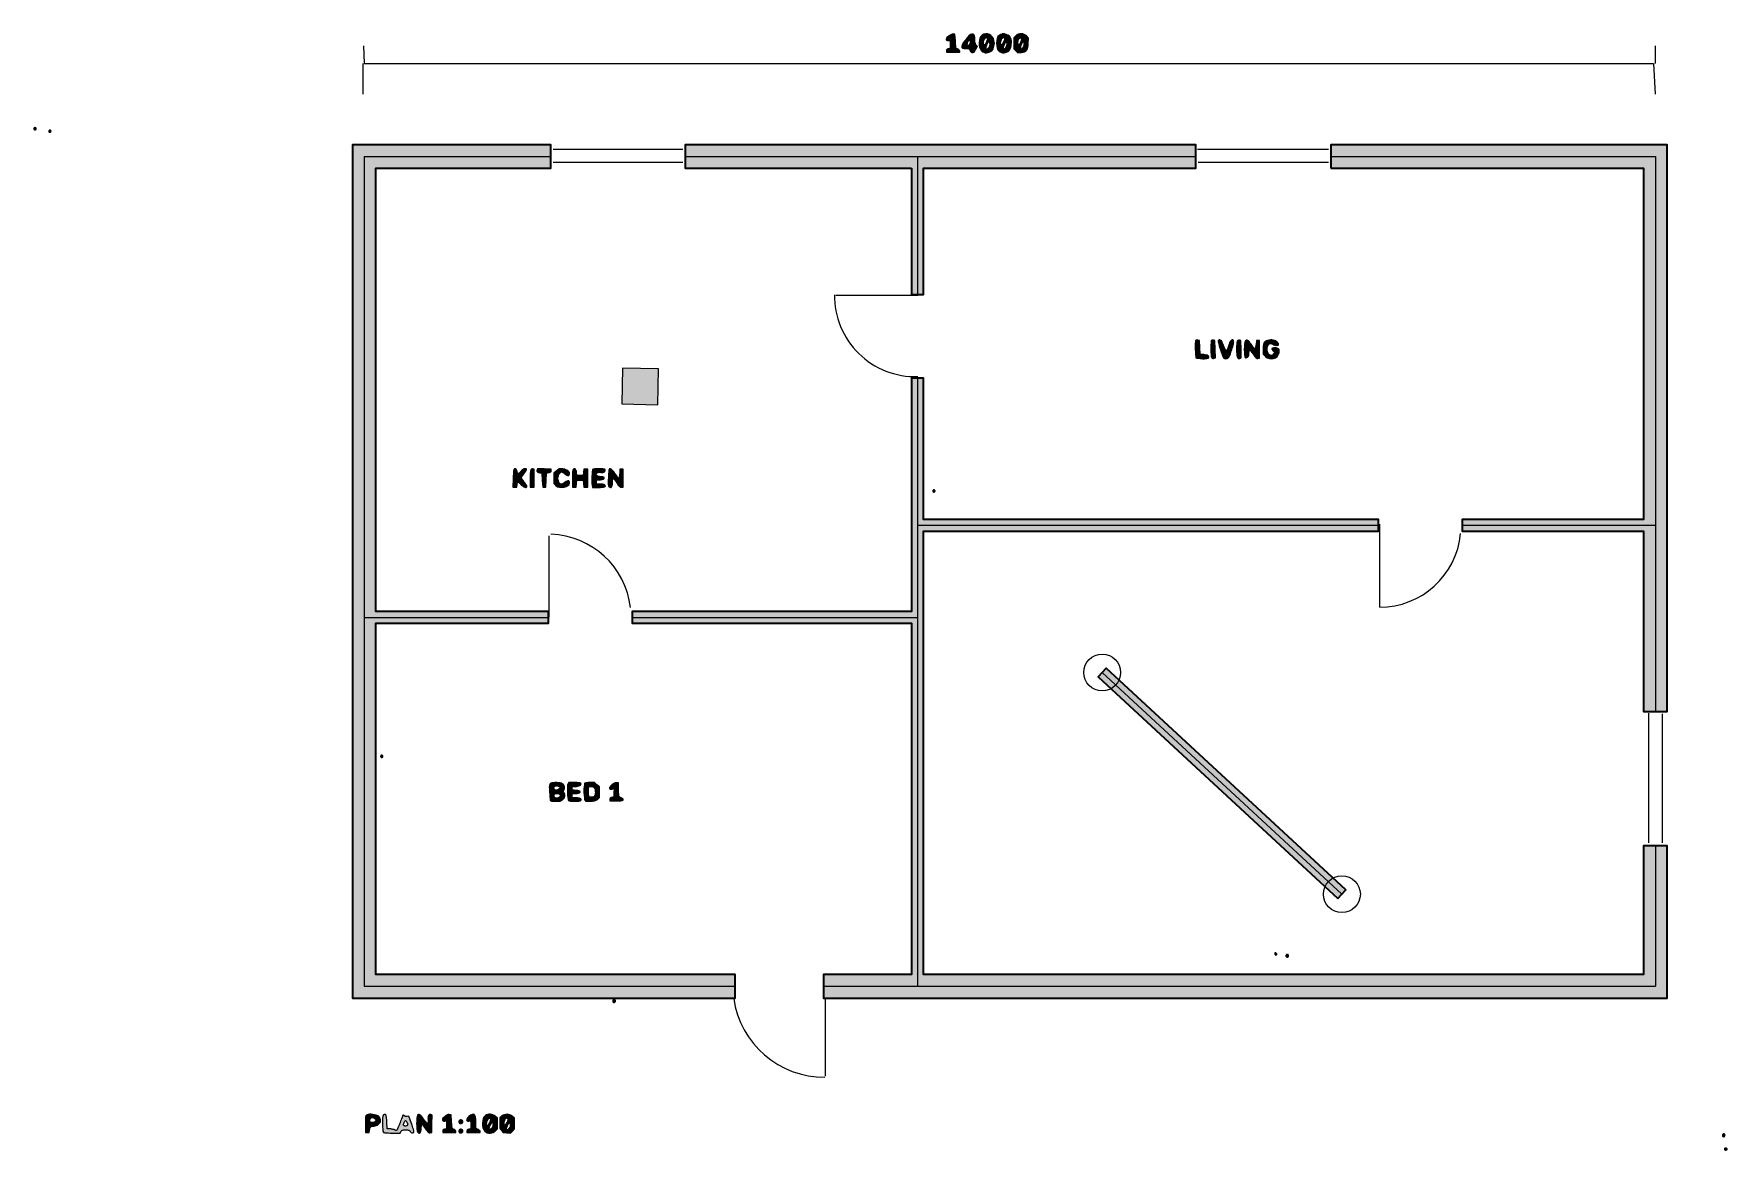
# Model space of a CAD drawing. Header units: millimetres. Extents: x 923 to 19280, y 5717 to 17824.
import ezdxf

# ---------------------------------------------------------------- set-up
doc = ezdxf.new("R2010")
doc.units = ezdxf.units.MM
for name, color, linetype, lineweight in [('A-ANNO', 2, 'Continuous', 18), ('A-COLS', 5, 'Continuous', 18), ('A-DETL', 7, 'Continuous', 18), ('A-DOOR', 3, 'Continuous', 18), ('A-GLAZ', 4, 'Continuous', 18), ('A-WALL', 7, 'Continuous', 35), ('A-WALL-CNTR', 8, 'Continuous', 13), ('Z-REVIEW', 1, 'Continuous', 13)]:
    doc.layers.add(name, color=color, linetype=linetype, lineweight=lineweight)

msp = doc.modelspace()

# ---------------------------------------------------------------- hatches: boundary and pattern name
at = {"layer": 'A-ANNO'}
h = msp.add_hatch(color=256, dxfattribs=at)
h.dxf.hatch_style = 1
h.paths.add_polyline_path([(10843, 17802), (10831, 17792), (10822, 17784), (10816, 17775), (10813, 17767), (10814, 17761), (10818, 17756), (10826, 17752), (10837, 17751), (10858, 17751), (10858, 17709), (10858, 17668), (10837, 17662), (10832, 17661), (10828, 17659), (10824, 17657), (10821, 17655), (10819, 17651), (10817, 17648), (10816, 17645), (10816, 17641), (10816, 17624), (10888, 17624), (10960, 17624), (10960, 17637), (10959, 17640), (10958, 17642), (10956, 17646), (10954, 17649), (10950, 17651), (10947, 17655), (10943, 17657), (10938, 17660), (10917, 17670), (10913, 17745), (10909, 17819), (10892, 17822), (10888, 17822), (10883, 17821), (10877, 17819), (10871, 17817), (10864, 17814), (10856, 17810), (10850, 17806)])
h = msp.add_hatch(color=256, dxfattribs=at)
h.dxf.hatch_style = 1
h.paths.add_polyline_path([(11043, 17783), (11018, 17752), (10999, 17726), (10988, 17705), (10983, 17688), (10983, 17676), (10991, 17668), (11005, 17664), (11025, 17664), (11060, 17667), (11072, 17644), (11078, 17634), (11084, 17627), (11092, 17623), (11099, 17621), (11107, 17622), (11114, 17624), (11120, 17630), (11125, 17639), (11126, 17643), (11129, 17648), (11132, 17652), (11134, 17657), (11137, 17662), (11139, 17666), (11141, 17669), (11143, 17673), (11154, 17687), (11139, 17703), (11136, 17707), (11133, 17712), (11131, 17718), (11128, 17725), (11126, 17733), (11126, 17741), (11125, 17750), (11125, 17761), (11123, 17785), (11119, 17804), (11112, 17817), (11102, 17822), (11090, 17822), (11076, 17816), (11060, 17803)])
h.paths.add_polyline_path([(11072, 17728), (11071, 17722), (11071, 17716), (11069, 17711), (11066, 17707), (11065, 17703), (11061, 17701), (11059, 17699), (11055, 17698), (11049, 17698), (11044, 17700), (11042, 17703), (11040, 17708), (11041, 17714), (11043, 17722), (11046, 17730), (11050, 17739), (11056, 17747), (11061, 17752), (11065, 17755), (11068, 17755), (11071, 17751), (11072, 17746), (11073, 17739)], flags=16)
h = msp.add_hatch(color=256, dxfattribs=at)
h.dxf.hatch_style = 1
h.paths.add_polyline_path([(11203, 17811), (11190, 17796), (11180, 17777), (11174, 17754), (11171, 17728), (11172, 17703), (11176, 17679), (11186, 17657), (11198, 17640), (11209, 17630), (11222, 17624), (11236, 17620), (11252, 17619), (11267, 17621), (11281, 17624), (11295, 17631), (11307, 17640), (11315, 17650), (11322, 17662), (11327, 17675), (11331, 17689), (11334, 17704), (11336, 17720), (11335, 17736), (11332, 17752), (11325, 17774), (11314, 17792), (11299, 17807), (11282, 17817), (11263, 17823), (11242, 17824), (11222, 17820)])
h.paths.add_polyline_path([(11260, 17767), (11259, 17760), (11256, 17750), (11252, 17739), (11247, 17729), (11242, 17720), (11236, 17712), (11231, 17706), (11226, 17705), (11222, 17706), (11220, 17712), (11218, 17720), (11218, 17730), (11220, 17740), (11222, 17751), (11226, 17762), (11231, 17771), (11236, 17778), (11242, 17782), (11247, 17784), (11251, 17784), (11254, 17784), (11258, 17780), (11259, 17774)], flags=16)
h.paths.add_polyline_path([(11286, 17711), (11286, 17704), (11285, 17697), (11283, 17691), (11281, 17685), (11279, 17680), (11275, 17675), (11273, 17671), (11269, 17667), (11252, 17651), (11247, 17664), (11247, 17672), (11248, 17682), (11251, 17694), (11256, 17706), (11261, 17719), (11267, 17729), (11272, 17736), (11277, 17739), (11279, 17738), (11281, 17736), (11282, 17734), (11283, 17730), (11284, 17726), (11285, 17722), (11286, 17716)], flags=16)
h = msp.add_hatch(color=256, dxfattribs=at)
h.dxf.hatch_style = 1
h.paths.add_polyline_path([(11388, 17808), (11375, 17794), (11366, 17773), (11361, 17748), (11359, 17722), (11361, 17695), (11366, 17671), (11374, 17651), (11387, 17635), (11398, 17628), (11412, 17623), (11426, 17620), (11441, 17620), (11456, 17622), (11469, 17626), (11482, 17632), (11493, 17640), (11501, 17651), (11507, 17663), (11513, 17679), (11518, 17695), (11520, 17712), (11522, 17729), (11521, 17747), (11518, 17763), (11512, 17782), (11499, 17798), (11483, 17810), (11465, 17818), (11445, 17823), (11424, 17823), (11405, 17818)])
h.paths.add_polyline_path([(11446, 17769), (11446, 17761), (11442, 17752), (11438, 17741), (11433, 17731), (11427, 17721), (11421, 17712), (11416, 17706), (11412, 17705), (11408, 17706), (11406, 17712), (11404, 17720), (11404, 17730), (11406, 17741), (11408, 17752), (11413, 17762), (11418, 17771), (11423, 17777), (11428, 17782), (11433, 17784), (11437, 17784), (11441, 17784), (11444, 17780), (11446, 17776)], flags=16)
h.paths.add_polyline_path([(11472, 17715), (11471, 17704), (11468, 17693), (11463, 17682), (11458, 17673), (11452, 17665), (11446, 17660), (11441, 17658), (11436, 17661), (11435, 17667), (11435, 17677), (11438, 17690), (11442, 17703), (11448, 17717), (11453, 17728), (11459, 17735), (11464, 17739), (11466, 17738), (11468, 17737), (11468, 17734), (11469, 17732), (11470, 17728), (11471, 17724), (11472, 17720)], flags=16)
h = msp.add_hatch(color=256, dxfattribs=at)
h.dxf.hatch_style = 1
h.paths.add_polyline_path([(11569, 17802), (11548, 17782), (11548, 17722), (11548, 17662), (11569, 17640), (11590, 17619), (11630, 17622), (11649, 17624), (11664, 17629), (11677, 17636), (11686, 17646), (11694, 17660), (11699, 17677), (11702, 17698), (11703, 17724), (11705, 17779), (11684, 17801), (11673, 17811), (11658, 17818), (11643, 17823), (11627, 17824), (11611, 17823), (11595, 17819), (11581, 17812)])
h.paths.add_polyline_path([(11633, 17773), (11632, 17764), (11628, 17755), (11624, 17743), (11619, 17732), (11614, 17722), (11608, 17713), (11603, 17707), (11600, 17705), (11595, 17706), (11593, 17712), (11591, 17718), (11590, 17727), (11591, 17736), (11593, 17746), (11595, 17756), (11599, 17765), (11603, 17771), (11608, 17775), (11614, 17778), (11619, 17780), (11624, 17781), (11628, 17780), (11632, 17777)], flags=16)
h.paths.add_polyline_path([(11658, 17715), (11657, 17704), (11654, 17693), (11650, 17682), (11645, 17673), (11639, 17665), (11633, 17660), (11628, 17658), (11623, 17661), (11621, 17667), (11622, 17677), (11624, 17690), (11628, 17703), (11634, 17717), (11639, 17728), (11645, 17735), (11650, 17739), (11652, 17738), (11654, 17737), (11655, 17734), (11656, 17732), (11656, 17728), (11657, 17724), (11658, 17720)], flags=16)
h = msp.add_hatch(color=256, dxfattribs=at)
h.dxf.hatch_style = 1
h.paths.add_polyline_path([(923, 16795), (923, 16792), (924, 16790), (925, 16788), (926, 16785), (929, 16784), (930, 16783), (933, 16782), (936, 16782), (938, 16782), (941, 16783), (942, 16784), (945, 16785), (946, 16788), (947, 16790), (948, 16792), (948, 16795), (948, 16797), (947, 16800), (946, 16801), (945, 16804), (942, 16805), (941, 16806), (938, 16807), (936, 16807), (933, 16807), (930, 16806), (929, 16805), (926, 16804), (925, 16801), (924, 16800), (923, 16797)])
h = msp.add_hatch(color=256, dxfattribs=at)
h.dxf.hatch_style = 1
h.paths.add_polyline_path([(1090, 16776), (1086, 16773), (1085, 16769), (1084, 16766), (1085, 16762), (1085, 16760), (1088, 16758), (1092, 16757), (1096, 16757), (1099, 16757), (1101, 16757), (1103, 16759), (1106, 16760), (1107, 16762), (1108, 16764), (1109, 16767), (1109, 16769), (1108, 16773), (1107, 16778), (1106, 16780), (1103, 16781), (1100, 16782), (1096, 16781), (1093, 16779)])
h = msp.add_hatch(color=256, dxfattribs=at)
h.dxf.hatch_style = 1
h.paths.add_polyline_path([(13517, 14498), (13515, 14486), (13513, 14465), (13513, 14436), (13513, 14404), (13515, 14372), (13516, 14344), (13519, 14322), (13522, 14312), (13531, 14308), (13548, 14305), (13569, 14302), (13593, 14301), (13616, 14301), (13638, 14303), (13653, 14306), (13660, 14310), (13663, 14317), (13662, 14322), (13659, 14328), (13653, 14333), (13644, 14338), (13633, 14341), (13621, 14344), (13607, 14345), (13567, 14348), (13563, 14424), (13559, 14500), (13540, 14503), (13537, 14504), (13533, 14504), (13529, 14503), (13527, 14503), (13523, 14502), (13521, 14500), (13519, 14499)])
h = msp.add_hatch(color=256, dxfattribs=at)
h.dxf.hatch_style = 1
h.paths.add_polyline_path([(13687, 14490), (13687, 14486), (13686, 14478), (13685, 14468), (13684, 14456), (13684, 14443), (13683, 14428), (13683, 14413), (13683, 14397), (13683, 14369), (13685, 14347), (13687, 14329), (13691, 14317), (13696, 14308), (13703, 14303), (13710, 14302), (13720, 14305), (13733, 14310), (13731, 14405), (13728, 14500), (13710, 14503), (13705, 14503), (13702, 14503), (13698, 14502), (13695, 14501), (13693, 14499), (13690, 14497), (13688, 14493)])
h = msp.add_hatch(color=256, dxfattribs=at)
h.dxf.hatch_style = 1
h.paths.add_polyline_path([(13763, 14497), (13763, 14488), (13768, 14467), (13775, 14439), (13784, 14408), (13794, 14376), (13804, 14347), (13813, 14324), (13820, 14311), (13825, 14306), (13832, 14303), (13841, 14301), (13849, 14302), (13859, 14304), (13866, 14308), (13874, 14313), (13880, 14320), (13882, 14326), (13886, 14333), (13891, 14344), (13895, 14355), (13900, 14369), (13905, 14383), (13909, 14399), (13914, 14415), (13920, 14433), (13925, 14450), (13928, 14464), (13930, 14475), (13931, 14483), (13930, 14490), (13930, 14495), (13928, 14499), (13921, 14504), (13914, 14505), (13908, 14501), (13901, 14495), (13893, 14486), (13886, 14473), (13881, 14457), (13874, 14438), (13870, 14427), (13867, 14417), (13864, 14408), (13860, 14401), (13857, 14395), (13854, 14391), (13851, 14389), (13849, 14388), (13847, 14389), (13844, 14393), (13841, 14398), (13837, 14404), (13834, 14411), (13831, 14418), (13827, 14427), (13824, 14436), (13821, 14445), (13818, 14455), (13814, 14463), (13810, 14471), (13807, 14478), (13804, 14485), (13802, 14489), (13799, 14493), (13795, 14497), (13790, 14500), (13785, 14503), (13780, 14504), (13775, 14505), (13770, 14503), (13765, 14500)])
h = msp.add_hatch(color=256, dxfattribs=at)
h.dxf.hatch_style = 1
h.paths.add_polyline_path([(13971, 14494), (13969, 14491), (13967, 14485), (13965, 14477), (13963, 14467), (13963, 14455), (13962, 14441), (13961, 14425), (13961, 14407), (13962, 14378), (13963, 14355), (13966, 14335), (13969, 14321), (13974, 14311), (13981, 14304), (13989, 14302), (13998, 14304), (14013, 14310), (14010, 14405), (14008, 14500), (13995, 14503), (13991, 14503), (13989, 14503), (13986, 14502), (13982, 14501), (13980, 14500), (13976, 14499), (13974, 14497)])
h = msp.add_hatch(color=256, dxfattribs=at)
h.dxf.hatch_style = 1
h.paths.add_polyline_path([(14056, 14493), (14052, 14482), (14049, 14460), (14047, 14433), (14046, 14401), (14047, 14370), (14049, 14343), (14052, 14322), (14055, 14313), (14057, 14312), (14059, 14312), (14062, 14312), (14065, 14313), (14068, 14314), (14072, 14315), (14076, 14317), (14079, 14318), (14084, 14321), (14087, 14324), (14090, 14328), (14093, 14333), (14095, 14339), (14096, 14344), (14096, 14352), (14096, 14361), (14096, 14367), (14097, 14374), (14098, 14379), (14099, 14384), (14100, 14389), (14101, 14392), (14103, 14394), (14105, 14394), (14107, 14394), (14111, 14391), (14115, 14386), (14120, 14381), (14125, 14373), (14131, 14366), (14137, 14357), (14144, 14347), (14152, 14335), (14159, 14325), (14166, 14317), (14172, 14311), (14177, 14306), (14182, 14304), (14187, 14303), (14192, 14303), (14211, 14306), (14211, 14403), (14211, 14500), (14194, 14500), (14177, 14500), (14173, 14454), (14172, 14444), (14170, 14436), (14168, 14428), (14168, 14422), (14165, 14416), (14163, 14411), (14162, 14410), (14160, 14409), (14157, 14410), (14154, 14413), (14150, 14417), (14146, 14423), (14140, 14430), (14134, 14438), (14128, 14446), (14122, 14455), (14111, 14471), (14101, 14484), (14091, 14493), (14083, 14499), (14075, 14503), (14068, 14502), (14062, 14499)])
h = msp.add_hatch(color=256, dxfattribs=at)
h.dxf.hatch_style = 1
h.paths.add_polyline_path([(14285, 14496), (14276, 14491), (14268, 14485), (14262, 14477), (14257, 14467), (14253, 14455), (14250, 14440), (14250, 14423), (14249, 14403), (14249, 14350), (14275, 14326), (14295, 14311), (14318, 14303), (14341, 14300), (14363, 14303), (14383, 14311), (14401, 14325), (14414, 14343), (14422, 14366), (14424, 14378), (14423, 14390), (14422, 14400), (14417, 14407), (14411, 14413), (14403, 14416), (14392, 14419), (14379, 14420), (14367, 14419), (14357, 14417), (14350, 14414), (14346, 14410), (14345, 14405), (14347, 14399), (14351, 14393), (14360, 14385), (14379, 14371), (14363, 14352), (14350, 14341), (14336, 14337), (14323, 14339), (14312, 14347), (14303, 14360), (14296, 14377), (14294, 14397), (14295, 14421), (14299, 14435), (14304, 14447), (14310, 14456), (14317, 14462), (14325, 14466), (14334, 14466), (14344, 14464), (14355, 14459), (14365, 14453), (14376, 14449), (14386, 14446), (14396, 14445), (14405, 14446), (14412, 14449), (14416, 14452), (14418, 14457), (14417, 14460), (14416, 14463), (14414, 14467), (14411, 14471), (14408, 14475), (14405, 14479), (14400, 14483), (14396, 14487), (14386, 14493), (14373, 14499), (14360, 14502), (14344, 14504), (14329, 14505), (14314, 14503), (14299, 14500)])
h = msp.add_hatch(color=256, dxfattribs=at)
h.dxf.hatch_style = 1
h.paths.add_polyline_path([(6125, 13097), (6125, 13093), (6124, 13086), (6123, 13076), (6122, 13064), (6121, 13049), (6120, 13033), (6119, 13015), (6119, 12998), (6117, 12909), (6138, 12909), (6159, 12909), (6162, 12937), (6163, 12942), (6163, 12947), (6164, 12952), (6166, 12955), (6167, 12959), (6169, 12961), (6169, 12963), (6171, 12964), (6173, 12963), (6175, 12961), (6180, 12959), (6184, 12955), (6189, 12951), (6194, 12946), (6200, 12940), (6206, 12934), (6216, 12924), (6226, 12916), (6235, 12910), (6244, 12906), (6252, 12904), (6259, 12904), (6264, 12907), (6268, 12912), (6269, 12915), (6268, 12918), (6266, 12923), (6262, 12930), (6257, 12937), (6252, 12945), (6246, 12953), (6240, 12962), (6233, 12970), (6226, 12979), (6221, 12986), (6216, 12993), (6212, 13000), (6208, 13005), (6207, 13009), (6206, 13010), (6207, 13013), (6208, 13016), (6211, 13020), (6214, 13025), (6219, 13032), (6224, 13038), (6230, 13046), (6235, 13053), (6247, 13068), (6256, 13080), (6261, 13089), (6263, 13097), (6263, 13102), (6260, 13105), (6253, 13107), (6245, 13108), (6239, 13107), (6234, 13106), (6229, 13103), (6223, 13100), (6218, 13096), (6212, 13091), (6207, 13085), (6201, 13078), (6192, 13067), (6185, 13060), (6180, 13056), (6174, 13055), (6170, 13057), (6167, 13062), (6164, 13070), (6162, 13082), (6160, 13090), (6156, 13097), (6151, 13102), (6145, 13105), (6139, 13107), (6134, 13106), (6129, 13103)])
h = msp.add_hatch(color=256, dxfattribs=at)
h.dxf.hatch_style = 1
h.paths.add_polyline_path([(6309, 13091), (6308, 13086), (6307, 13079), (6306, 13068), (6305, 13055), (6304, 13041), (6304, 13025), (6303, 13009), (6303, 12992), (6303, 12909), (6324, 12909), (6346, 12909), (6346, 13006), (6346, 13103), (6330, 13106), (6328, 13106), (6324, 13106), (6321, 13105), (6318, 13103), (6316, 13101), (6313, 13098), (6311, 13096)])
h = msp.add_hatch(color=256, dxfattribs=at)
h.dxf.hatch_style = 1
h.paths.add_polyline_path([(6379, 13095), (6377, 13089), (6376, 13083), (6378, 13079), (6381, 13075), (6385, 13070), (6392, 13068), (6400, 13065), (6409, 13064), (6430, 13061), (6434, 12985), (6439, 12909), (6456, 12909), (6472, 12909), (6477, 12985), (6481, 13061), (6506, 13065), (6512, 13067), (6518, 13069), (6522, 13070), (6526, 13073), (6528, 13075), (6530, 13079), (6532, 13082), (6532, 13086), (6532, 13103), (6457, 13106), (6384, 13108)])
h = msp.add_hatch(color=256, dxfattribs=at)
h.dxf.hatch_style = 1
h.paths.add_polyline_path([(6586, 13083), (6561, 13058), (6561, 13002), (6561, 12946), (6583, 12926), (6600, 12913), (6622, 12906), (6647, 12904), (6671, 12907), (6694, 12914), (6713, 12925), (6726, 12938), (6731, 12955), (6730, 12964), (6727, 12970), (6724, 12975), (6718, 12976), (6711, 12975), (6703, 12973), (6693, 12968), (6681, 12960), (6668, 12951), (6657, 12945), (6648, 12941), (6640, 12940), (6633, 12941), (6627, 12944), (6622, 12951), (6616, 12959), (6609, 12975), (6605, 12993), (6605, 13012), (6610, 13031), (6616, 13047), (6624, 13061), (6635, 13070), (6647, 13074), (6649, 13073), (6651, 13072), (6655, 13070), (6659, 13067), (6664, 13064), (6669, 13060), (6674, 13056), (6679, 13052), (6690, 13044), (6699, 13038), (6708, 13036), (6715, 13035), (6722, 13036), (6726, 13041), (6730, 13047), (6731, 13057), (6729, 13065), (6723, 13075), (6714, 13083), (6702, 13091), (6688, 13097), (6674, 13102), (6659, 13107), (6644, 13108), (6634, 13108), (6627, 13107), (6619, 13105), (6612, 13102), (6606, 13099), (6599, 13095), (6593, 13089)])
h = msp.add_hatch(color=256, dxfattribs=at)
h.dxf.hatch_style = 1
h.paths.add_polyline_path([(6767, 13093), (6765, 13088), (6765, 13080), (6763, 13070), (6762, 13058), (6761, 13043), (6761, 13027), (6761, 13010), (6761, 12993), (6763, 12909), (6782, 12909), (6803, 12909), (6807, 12947), (6811, 12985), (6845, 12985), (6879, 12985), (6883, 12947), (6887, 12909), (6909, 12909), (6930, 12909), (6930, 13006), (6930, 13103), (6909, 13103), (6887, 13103), (6883, 13069), (6879, 13036), (6845, 13036), (6811, 13036), (6807, 13069), (6804, 13082), (6800, 13092), (6796, 13100), (6790, 13105), (6784, 13108), (6778, 13106), (6772, 13102)])
h = msp.add_hatch(color=256, dxfattribs=at)
h.dxf.hatch_style = 1
h.paths.add_polyline_path([(6980, 13100), (6979, 13091), (6976, 13074), (6975, 13051), (6973, 13024), (6972, 12997), (6972, 12970), (6973, 12948), (6975, 12931), (6978, 12904), (7045, 12904), (7067, 12904), (7085, 12906), (7100, 12908), (7110, 12911), (7117, 12915), (7119, 12920), (7118, 12925), (7113, 12931), (7111, 12933), (7107, 12935), (7102, 12937), (7096, 12938), (7088, 12939), (7080, 12940), (7072, 12941), (7063, 12942), (7023, 12942), (7023, 12964), (7023, 12985), (7065, 12989), (7075, 12990), (7085, 12992), (7091, 12993), (7097, 12995), (7102, 12998), (7105, 13000), (7107, 13003), (7107, 13006), (7107, 13009), (7105, 13012), (7102, 13014), (7098, 13016), (7092, 13018), (7085, 13020), (7077, 13020), (7067, 13021), (7052, 13023), (7040, 13025), (7030, 13029), (7024, 13034), (7020, 13039), (7019, 13046), (7021, 13053), (7026, 13060), (7030, 13063), (7033, 13065), (7037, 13067), (7041, 13068), (7047, 13069), (7053, 13069), (7060, 13069), (7068, 13068), (7080, 13067), (7091, 13068), (7101, 13071), (7108, 13075), (7114, 13080), (7118, 13086), (7118, 13092), (7116, 13099), (7108, 13102), (7093, 13105), (7072, 13107), (7048, 13108), (7025, 13107), (7004, 13106), (6988, 13103)])
h = msp.add_hatch(color=256, dxfattribs=at)
h.dxf.hatch_style = 1
h.paths.add_polyline_path([(7159, 13101), (7158, 13097), (7157, 13091), (7156, 13082), (7155, 13070), (7154, 13057), (7152, 13042), (7151, 13025), (7151, 13008), (7150, 12985), (7149, 12965), (7149, 12950), (7150, 12938), (7151, 12928), (7153, 12921), (7156, 12916), (7158, 12913), (7168, 12907), (7174, 12904), (7181, 12905), (7186, 12909), (7190, 12917), (7194, 12928), (7196, 12942), (7196, 12959), (7196, 12969), (7197, 12977), (7197, 12986), (7198, 12992), (7199, 12998), (7201, 13003), (7201, 13005), (7203, 13006), (7205, 13005), (7207, 13002), (7212, 12998), (7217, 12991), (7223, 12983), (7229, 12975), (7235, 12965), (7242, 12954), (7251, 12941), (7259, 12930), (7266, 12921), (7272, 12915), (7278, 12910), (7283, 12907), (7288, 12906), (7293, 12906), (7311, 12909), (7311, 13006), (7311, 13103), (7294, 13103), (7277, 13103), (7274, 13055), (7273, 13045), (7273, 13036), (7272, 13027), (7270, 13020), (7268, 13014), (7267, 13010), (7266, 13007), (7264, 13006), (7262, 13007), (7258, 13010), (7254, 13014), (7248, 13021), (7242, 13029), (7236, 13037), (7229, 13047), (7222, 13057), (7210, 13073), (7200, 13086), (7190, 13096), (7183, 13102), (7175, 13107), (7169, 13108), (7163, 13106)])
h = msp.add_hatch(color=256, dxfattribs=at)
h.dxf.hatch_style = 1
h.paths.add_polyline_path([(10668, 12866), (10668, 12864), (10668, 12861), (10670, 12859), (10671, 12857), (10673, 12856), (10675, 12854), (10678, 12854), (10680, 12854), (10683, 12854), (10685, 12854), (10687, 12856), (10690, 12857), (10690, 12859), (10692, 12861), (10693, 12864), (10693, 12866), (10693, 12869), (10692, 12871), (10690, 12873), (10690, 12876), (10687, 12876), (10685, 12878), (10683, 12879), (10680, 12879), (10678, 12879), (10675, 12878), (10673, 12876), (10671, 12876), (10670, 12873), (10668, 12871), (10668, 12869)])
h = msp.add_hatch(color=256, dxfattribs=at)
h.dxf.hatch_style = 1
h.paths.add_polyline_path([(4682, 9988), (4682, 9985), (4683, 9983), (4684, 9981), (4685, 9978), (4688, 9978), (4689, 9976), (4692, 9975), (4695, 9975), (4697, 9975), (4700, 9976), (4701, 9978), (4704, 9978), (4705, 9981), (4706, 9983), (4707, 9985), (4707, 9988), (4707, 9990), (4706, 9993), (4705, 9994), (4704, 9997), (4701, 9998), (4700, 10000), (4697, 10000), (4695, 10000), (4692, 10000), (4689, 10000), (4688, 9998), (4685, 9997), (4684, 9994), (4683, 9993), (4682, 9990)])
h = msp.add_hatch(color=256, dxfattribs=at)
h.dxf.hatch_style = 1
h.paths.add_polyline_path([(6519, 9691), (6517, 9687), (6515, 9681), (6513, 9674), (6512, 9663), (6511, 9651), (6512, 9636), (6512, 9618), (6514, 9597), (6515, 9581), (6517, 9565), (6517, 9551), (6519, 9538), (6520, 9527), (6522, 9518), (6522, 9512), (6524, 9509), (6526, 9507), (6530, 9506), (6535, 9504), (6543, 9503), (6551, 9503), (6561, 9502), (6571, 9501), (6582, 9501), (6596, 9501), (6609, 9502), (6620, 9503), (6629, 9504), (6637, 9507), (6644, 9510), (6651, 9514), (6658, 9519), (6666, 9526), (6672, 9536), (6677, 9545), (6679, 9556), (6680, 9566), (6679, 9575), (6676, 9585), (6671, 9592), (6668, 9595), (6666, 9597), (6666, 9601), (6665, 9605), (6666, 9609), (6666, 9614), (6668, 9620), (6671, 9627), (6675, 9638), (6676, 9649), (6676, 9659), (6672, 9669), (6667, 9677), (6660, 9685), (6652, 9691), (6641, 9696), (6627, 9700), (6609, 9702), (6591, 9704), (6572, 9704), (6554, 9702), (6539, 9700), (6527, 9696)])
h.paths.add_polyline_path([(6622, 9657), (6633, 9643), (6616, 9631), (6605, 9625), (6593, 9621), (6583, 9620), (6574, 9623), (6566, 9629), (6563, 9636), (6561, 9646), (6565, 9658), (6568, 9663), (6574, 9667), (6582, 9669), (6590, 9670), (6599, 9669), (6607, 9666), (6615, 9663)], flags=16)
h.paths.add_polyline_path([(6626, 9573), (6627, 9566), (6627, 9559), (6624, 9553), (6620, 9547), (6614, 9542), (6606, 9538), (6599, 9536), (6589, 9535), (6582, 9536), (6576, 9538), (6570, 9542), (6566, 9546), (6563, 9552), (6562, 9558), (6562, 9565), (6565, 9573), (6569, 9579), (6576, 9582), (6585, 9585), (6595, 9586), (6605, 9585), (6615, 9582), (6622, 9578)], flags=16)
h = msp.add_hatch(color=256, dxfattribs=at)
h.dxf.hatch_style = 1
h.paths.add_polyline_path([(6713, 9685), (6710, 9674), (6708, 9652), (6708, 9626), (6708, 9597), (6710, 9568), (6711, 9542), (6715, 9520), (6719, 9509), (6726, 9505), (6742, 9503), (6763, 9501), (6786, 9501), (6809, 9502), (6831, 9503), (6847, 9506), (6854, 9510), (6856, 9516), (6855, 9521), (6853, 9526), (6847, 9531), (6838, 9534), (6827, 9536), (6815, 9538), (6800, 9539), (6760, 9540), (6760, 9561), (6760, 9581), (6803, 9586), (6813, 9586), (6822, 9588), (6829, 9590), (6835, 9592), (6840, 9594), (6842, 9597), (6844, 9599), (6845, 9603), (6844, 9606), (6842, 9608), (6840, 9611), (6835, 9614), (6829, 9615), (6822, 9617), (6813, 9619), (6803, 9619), (6760, 9624), (6758, 9643), (6755, 9662), (6792, 9662), (6807, 9663), (6820, 9664), (6831, 9668), (6842, 9672), (6849, 9677), (6854, 9683), (6856, 9688), (6854, 9694), (6852, 9696), (6848, 9698), (6841, 9700), (6833, 9702), (6823, 9702), (6812, 9703), (6799, 9704), (6786, 9704), (6723, 9704)])
h = msp.add_hatch(color=256, dxfattribs=at)
h.dxf.hatch_style = 1
h.paths.add_polyline_path([(6894, 9694), (6891, 9682), (6888, 9660), (6887, 9631), (6887, 9600), (6889, 9568), (6891, 9540), (6894, 9519), (6898, 9508), (6901, 9506), (6906, 9504), (6912, 9503), (6920, 9503), (6930, 9502), (6940, 9502), (6951, 9502), (6963, 9503), (6978, 9503), (6991, 9505), (7002, 9507), (7011, 9509), (7019, 9512), (7025, 9515), (7032, 9520), (7037, 9525), (7056, 9542), (7055, 9600), (7054, 9657), (7028, 9680), (7002, 9704), (6952, 9704), (6941, 9704), (6931, 9703), (6922, 9702), (6914, 9702), (6907, 9700), (6901, 9698), (6897, 9696)])
h.paths.add_polyline_path([(7002, 9646), (7006, 9635), (7008, 9622), (7009, 9608), (7010, 9594), (7008, 9580), (7006, 9569), (7002, 9558), (6998, 9553), (6995, 9550), (6991, 9548), (6987, 9547), (6982, 9546), (6977, 9545), (6972, 9544), (6967, 9544), (6962, 9545), (6938, 9547), (6936, 9593), (6935, 9603), (6935, 9612), (6935, 9620), (6935, 9629), (6936, 9636), (6936, 9642), (6936, 9647), (6937, 9650), (6942, 9656), (6949, 9660), (6958, 9662), (6968, 9662), (6979, 9660), (6988, 9657), (6996, 9652)], flags=16)
h = msp.add_hatch(color=256, dxfattribs=at)
h.dxf.hatch_style = 1
h.paths.add_polyline_path([(7189, 9680), (7177, 9669), (7169, 9659), (7165, 9650), (7164, 9642), (7166, 9636), (7172, 9632), (7180, 9631), (7192, 9633), (7214, 9638), (7212, 9593), (7209, 9548), (7188, 9543), (7183, 9542), (7179, 9540), (7175, 9538), (7172, 9536), (7170, 9532), (7168, 9529), (7167, 9525), (7167, 9522), (7167, 9505), (7238, 9505), (7265, 9506), (7285, 9507), (7301, 9510), (7310, 9514), (7313, 9518), (7312, 9524), (7304, 9531), (7290, 9538), (7265, 9552), (7262, 9626), (7260, 9700), (7239, 9702), (7234, 9702), (7228, 9702), (7222, 9700), (7216, 9698), (7209, 9695), (7202, 9691), (7196, 9686)])
h = msp.add_hatch(color=256, dxfattribs=at)
h.dxf.hatch_style = 1
h.paths.add_polyline_path([(14377, 7847), (14377, 7843), (14379, 7841), (14380, 7838), (14382, 7836), (14383, 7835), (14385, 7834), (14387, 7833), (14388, 7832), (14393, 7834), (14395, 7836), (14397, 7839), (14397, 7843), (14395, 7847), (14394, 7851), (14390, 7854), (14386, 7857), (14383, 7858), (14381, 7858), (14379, 7857), (14378, 7856), (14377, 7854), (14377, 7852), (14377, 7849)])
h = msp.add_hatch(color=256, dxfattribs=at)
h.dxf.hatch_style = 1
h.paths.add_polyline_path([(14498, 7832), (14496, 7827), (14496, 7822), (14499, 7817), (14502, 7814), (14506, 7811), (14511, 7809), (14516, 7810), (14521, 7814), (14524, 7818), (14525, 7822), (14526, 7827), (14525, 7831), (14522, 7836), (14520, 7838), (14515, 7841), (14511, 7842), (14510, 7842), (14508, 7841), (14506, 7840), (14504, 7839), (14503, 7837), (14501, 7836), (14499, 7834)])
h = msp.add_hatch(color=256, dxfattribs=at)
h.dxf.hatch_style = 1
h.paths.add_polyline_path([(7200, 7341), (7198, 7336), (7198, 7331), (7201, 7326), (7204, 7323), (7208, 7320), (7213, 7318), (7218, 7319), (7223, 7323), (7226, 7327), (7227, 7331), (7228, 7336), (7227, 7340), (7224, 7345), (7222, 7347), (7218, 7350), (7213, 7350), (7212, 7350), (7210, 7350), (7208, 7349), (7207, 7348), (7205, 7346), (7203, 7345), (7201, 7343)])
h = msp.add_hatch(color=256, dxfattribs=at)
h.dxf.hatch_style = 1
h.paths.add_polyline_path([(4523, 6091), (4522, 6086), (4520, 6079), (4519, 6069), (4518, 6056), (4518, 6042), (4518, 6025), (4517, 6009), (4517, 5992), (4517, 5907), (4538, 5907), (4559, 5907), (4562, 5932), (4564, 5944), (4567, 5954), (4570, 5963), (4575, 5969), (4582, 5974), (4590, 5976), (4600, 5978), (4612, 5979), (4623, 5981), (4635, 5984), (4647, 5990), (4658, 5998), (4667, 6005), (4675, 6014), (4680, 6024), (4682, 6033), (4681, 6045), (4678, 6056), (4675, 6065), (4669, 6074), (4662, 6081), (4654, 6088), (4645, 6093), (4634, 6097), (4614, 6102), (4596, 6104), (4578, 6106), (4562, 6106), (4547, 6104), (4536, 6102), (4528, 6097)])
h.paths.add_polyline_path([(4619, 6060), (4635, 6048), (4626, 6032), (4620, 6025), (4612, 6020), (4602, 6018), (4592, 6017), (4583, 6018), (4574, 6020), (4568, 6025), (4565, 6032), (4564, 6039), (4566, 6046), (4568, 6053), (4572, 6059), (4576, 6064), (4581, 6069), (4587, 6071), (4592, 6072), (4595, 6072), (4597, 6071), (4601, 6070), (4604, 6069), (4608, 6067), (4612, 6064), (4615, 6062)], flags=16)
h = msp.add_hatch(color=256, dxfattribs=at)
h.dxf.hatch_style = 1
h.paths.add_polyline_path([(4708, 6094), (4705, 6083), (4703, 6063), (4701, 6036), (4701, 6005), (4703, 5974), (4705, 5946), (4707, 5924), (4712, 5911), (4714, 5910), (4720, 5908), (4729, 5906), (4740, 5905), (4754, 5904), (4769, 5904), (4786, 5903), (4805, 5903), (4893, 5903), (4902, 5920), (4905, 5924), (4908, 5928), (4912, 5931), (4918, 5933), (4924, 5935), (4932, 5936), (4942, 5937), (4953, 5937), (4964, 5937), (4974, 5936), (4982, 5935), (4988, 5933), (4993, 5931), (4998, 5928), (5001, 5924), (5004, 5920), (5008, 5913), (5013, 5909), (5019, 5905), (5025, 5904), (5030, 5904), (5035, 5905), (5039, 5909), (5043, 5914), (5043, 5918), (5042, 5925), (5040, 5934), (5037, 5945), (5033, 5959), (5028, 5973), (5023, 5989), (5018, 6005), (4988, 6085), (4970, 6082), (4965, 6082), (4961, 6082), (4957, 6083), (4953, 6084), (4949, 6085), (4945, 6086), (4942, 6088), (4938, 6090), (4937, 6092), (4934, 6093), (4932, 6095), (4930, 6096), (4927, 6097), (4927, 6097), (4925, 6097), (4924, 6097), (4923, 6094), (4921, 6089), (4918, 6081), (4914, 6072), (4910, 6060), (4905, 6047), (4899, 6032), (4894, 6017), (4883, 5988), (4874, 5965), (4866, 5949), (4861, 5938), (4855, 5932), (4851, 5930), (4846, 5931), (4841, 5935), (4838, 5937), (4833, 5938), (4828, 5940), (4822, 5942), (4815, 5943), (4807, 5945), (4800, 5946), (4792, 5947), (4754, 5949), (4750, 6025), (4748, 6046), (4747, 6063), (4745, 6076), (4744, 6086), (4741, 6094), (4739, 6099), (4735, 6103), (4732, 6104), (4729, 6104), (4726, 6104), (4723, 6103), (4719, 6103), (4717, 6101), (4713, 6099), (4711, 6097)])
h.paths.add_polyline_path([(4969, 6016), (4972, 6008), (4974, 6000), (4975, 5993), (4973, 5988), (4971, 5984), (4966, 5981), (4960, 5980), (4953, 5979), (4949, 5979), (4946, 5980), (4943, 5981), (4940, 5981), (4938, 5982), (4935, 5984), (4933, 5985), (4932, 5987), (4931, 5992), (4932, 5998), (4934, 6007), (4937, 6016), (4941, 6025), (4945, 6031), (4949, 6036), (4953, 6038), (4954, 6037), (4956, 6036), (4958, 6035), (4960, 6031), (4962, 6029), (4964, 6025), (4966, 6020)], flags=16)
h = msp.add_hatch(color=256, dxfattribs=at)
h.dxf.hatch_style = 1
h.paths.add_polyline_path([(5081, 6096), (5077, 6084), (5075, 6063), (5073, 6036), (5072, 6006), (5073, 5976), (5076, 5948), (5079, 5927), (5083, 5915), (5091, 5907), (5098, 5903), (5104, 5903), (5110, 5906), (5115, 5913), (5119, 5923), (5121, 5937), (5122, 5954), (5122, 5962), (5123, 5970), (5124, 5977), (5125, 5983), (5126, 5988), (5127, 5992), (5128, 5995), (5130, 5996), (5132, 5995), (5135, 5992), (5139, 5987), (5144, 5982), (5150, 5975), (5156, 5967), (5162, 5959), (5169, 5948), (5177, 5937), (5185, 5926), (5192, 5918), (5197, 5912), (5203, 5908), (5208, 5905), (5213, 5904), (5218, 5904), (5236, 5907), (5239, 6003), (5241, 6097), (5227, 6103), (5219, 6105), (5213, 6103), (5207, 6099), (5202, 6092), (5197, 6084), (5196, 6073), (5195, 6061), (5196, 6048), (5197, 6031), (5197, 6020), (5193, 6013), (5188, 6011), (5181, 6014), (5172, 6023), (5161, 6036), (5148, 6055), (5136, 6072), (5125, 6086), (5116, 6096), (5108, 6102), (5101, 6105), (5094, 6104), (5087, 6102)])
h = msp.add_hatch(color=256, dxfattribs=at)
h.dxf.hatch_style = 1
h.paths.add_polyline_path([(5377, 6082), (5366, 6072), (5358, 6063), (5354, 6053), (5352, 6046), (5354, 6039), (5359, 6035), (5367, 6032), (5378, 6032), (5397, 6034), (5397, 5992), (5397, 5950), (5376, 5945), (5371, 5943), (5367, 5942), (5363, 5940), (5360, 5937), (5358, 5934), (5357, 5931), (5355, 5927), (5355, 5924), (5355, 5907), (5427, 5907), (5499, 5907), (5499, 5920), (5498, 5922), (5497, 5925), (5495, 5928), (5493, 5932), (5490, 5934), (5486, 5937), (5482, 5940), (5478, 5943), (5457, 5953), (5452, 6027), (5448, 6102), (5427, 6104), (5422, 6104), (5416, 6103), (5410, 6102), (5404, 6100), (5397, 6097), (5391, 6092), (5384, 6088)])
h = msp.add_hatch(color=256, dxfattribs=at)
h.dxf.hatch_style = 1
h.paths.add_polyline_path([(5639, 6082), (5628, 6072), (5621, 6062), (5617, 6053), (5615, 6046), (5617, 6039), (5622, 6035), (5629, 6032), (5640, 6032), (5660, 6034), (5660, 5992), (5660, 5950), (5639, 5945), (5633, 5943), (5629, 5942), (5626, 5940), (5622, 5937), (5621, 5934), (5619, 5931), (5617, 5927), (5617, 5924), (5617, 5907), (5689, 5907), (5761, 5907), (5761, 5920), (5760, 5922), (5760, 5926), (5757, 5928), (5755, 5932), (5751, 5935), (5747, 5938), (5743, 5941), (5738, 5943), (5715, 5954), (5715, 6020), (5714, 6051), (5711, 6075), (5705, 6092), (5698, 6103), (5687, 6107), (5674, 6104), (5658, 6097)])
h = msp.add_hatch(color=256, dxfattribs=at)
h.dxf.hatch_style = 1
h.paths.add_polyline_path([(5819, 6093), (5805, 6079), (5795, 6059), (5789, 6036), (5787, 6011), (5788, 5986), (5792, 5961), (5801, 5939), (5813, 5922), (5825, 5913), (5839, 5906), (5854, 5903), (5871, 5902), (5887, 5904), (5902, 5908), (5915, 5915), (5927, 5925), (5948, 5947), (5948, 6006), (5948, 6065), (5924, 6086), (5912, 6093), (5899, 6099), (5886, 6103), (5871, 6106), (5857, 6106), (5843, 6103), (5830, 6099)])
h.paths.add_polyline_path([(5871, 6040), (5868, 6028), (5864, 6017), (5859, 6007), (5853, 5998), (5848, 5990), (5842, 5985), (5837, 5983), (5832, 5984), (5830, 5986), (5828, 5989), (5828, 5994), (5829, 6000), (5831, 6008), (5833, 6018), (5838, 6030), (5843, 6045), (5844, 6048), (5847, 6052), (5849, 6055), (5852, 6058), (5854, 6060), (5858, 6062), (5860, 6064), (5864, 6064), (5867, 6064), (5870, 6063), (5872, 6061), (5873, 6059), (5874, 6056), (5874, 6052), (5873, 6047)], flags=16)
h.paths.add_polyline_path([(5901, 5999), (5900, 5989), (5898, 5979), (5896, 5970), (5892, 5962), (5887, 5955), (5882, 5949), (5876, 5946), (5871, 5945), (5865, 5946), (5862, 5947), (5860, 5950), (5860, 5954), (5860, 5960), (5863, 5969), (5867, 5979), (5873, 5992), (5879, 6003), (5884, 6012), (5889, 6017), (5893, 6020), (5897, 6020), (5899, 6016), (5900, 6009)], flags=16)
h = msp.add_hatch(color=256, dxfattribs=at)
h.dxf.hatch_style = 1
h.paths.add_polyline_path([(5998, 6086), (5976, 6067), (5974, 6011), (5973, 5954), (5991, 5931), (6009, 5907), (6050, 5904), (6092, 5902), (6113, 5924), (6134, 5947), (6134, 6006), (6134, 6065), (6110, 6086), (6097, 6094), (6084, 6101), (6069, 6105), (6053, 6106), (6039, 6105), (6024, 6102), (6010, 6095)])
h.paths.add_polyline_path([(6062, 6050), (6061, 6042), (6058, 6032), (6053, 6022), (6048, 6012), (6042, 6002), (6036, 5994), (6031, 5989), (6026, 5987), (6023, 5990), (6021, 5997), (6021, 6006), (6022, 6017), (6025, 6030), (6028, 6042), (6032, 6052), (6037, 6060), (6042, 6064), (6046, 6067), (6050, 6068), (6053, 6067), (6057, 6064), (6059, 6061), (6061, 6056)], flags=16)
h.paths.add_polyline_path([(6087, 5989), (6087, 5983), (6086, 5978), (6085, 5973), (6082, 5967), (6080, 5962), (6077, 5957), (6074, 5953), (6070, 5949), (6053, 5934), (6048, 5948), (6047, 5954), (6049, 5964), (6053, 5975), (6057, 5986), (6063, 5996), (6068, 6004), (6074, 6010), (6079, 6013), (6081, 6012), (6082, 6011), (6084, 6009), (6085, 6006), (6086, 6002), (6086, 5998), (6087, 5993)], flags=16)
h = msp.add_hatch(color=256, dxfattribs=at)
h.dxf.hatch_style = 1
h.paths.add_polyline_path([(5532, 6034), (5531, 6031), (5530, 6028), (5530, 6025), (5530, 6021), (5531, 6019), (5532, 6016), (5534, 6014), (5535, 6011), (5540, 6008), (5547, 6005), (5554, 6005), (5560, 6006), (5566, 6009), (5571, 6014), (5574, 6019), (5575, 6025), (5573, 6033), (5569, 6039), (5563, 6043), (5556, 6046), (5549, 6046), (5541, 6044), (5535, 6040)])
h = msp.add_hatch(color=256, dxfattribs=at)
h.dxf.hatch_style = 1
h.paths.add_polyline_path([(5532, 5932), (5531, 5930), (5530, 5926), (5530, 5923), (5530, 5920), (5531, 5917), (5532, 5915), (5534, 5912), (5535, 5910), (5540, 5906), (5547, 5904), (5554, 5904), (5560, 5904), (5566, 5908), (5571, 5912), (5574, 5917), (5575, 5924), (5573, 5932), (5569, 5937), (5563, 5942), (5556, 5944), (5549, 5944), (5541, 5943), (5535, 5938)])
h = msp.add_hatch(color=256, dxfattribs=at)
h.dxf.hatch_style = 1
h.paths.add_polyline_path([(19230, 5885), (19229, 5880), (19229, 5875), (19231, 5870), (19235, 5866), (19239, 5864), (19244, 5862), (19249, 5863), (19253, 5866), (19257, 5871), (19257, 5875), (19258, 5880), (19257, 5884), (19255, 5888), (19252, 5891), (19248, 5893), (19244, 5894), (19242, 5894), (19241, 5893), (19239, 5893), (19237, 5892), (19235, 5890), (19234, 5888), (19232, 5887)])
h = msp.add_hatch(color=256, dxfattribs=at)
h.dxf.hatch_style = 1
h.paths.add_polyline_path([(19252, 5729), (19252, 5726), (19253, 5723), (19255, 5722), (19257, 5720), (19258, 5718), (19261, 5718), (19264, 5717), (19268, 5718), (19273, 5720), (19277, 5722), (19279, 5726), (19280, 5729), (19279, 5733), (19276, 5736), (19272, 5738), (19266, 5740), (19263, 5741), (19260, 5740), (19258, 5739), (19256, 5738), (19255, 5737), (19253, 5734), (19252, 5732)])
at = {"layer": 'A-COLS'}
h = msp.add_hatch(color=256, dxfattribs=at)
h.dxf.hatch_style = 1
h.paths.add_polyline_path([(7306, 14200), (7298, 13810), (7687, 13802), (7696, 14191)])
at = {"layer": 'A-WALL'}
h = msp.add_hatch(color=256, dxfattribs=at)
h.dxf.hatch_style = 1
h.paths.add_polyline_path([(4632, 16622), (4376, 16622), (4376, 16622), (4376, 16366), (4376, 7622), (4376, 7366), (4632, 7366), (8526, 7366), (8526, 7622), (4632, 7622), (4632, 11431), (6502, 11431), (6502, 11559), (4632, 11559), (4632, 16366), (6528, 16366), (6528, 16622), (4632, 16622)])
h = msp.add_hatch(color=256, dxfattribs=at)
h.dxf.hatch_style = 1
h.paths.add_polyline_path([(10439, 16366), (10439, 14996), (10566, 14996), (10566, 16366), (13521, 16366), (13521, 16622), (7984, 16622), (7984, 16366)])
h = msp.add_hatch(color=256, dxfattribs=at)
h.dxf.hatch_style = 1
h.paths.add_polyline_path([(14985, 16366), (18375, 16366), (18375, 12557), (16408, 12557), (16408, 12430), (18375, 12430), (18375, 10475), (18631, 10475), (18631, 16366), (18631, 16622), (18375, 16622), (14985, 16622)])
h = msp.add_hatch(color=256, dxfattribs=at)
h.dxf.hatch_style = 1
h.paths.add_polyline_path([(10439, 12557), (10439, 12430), (10439, 11559), (7408, 11559), (7408, 11431), (10439, 11431), (10439, 7622), (9482, 7622), (9482, 7366), (18375, 7366), (18631, 7366), (18631, 7622), (18631, 9018), (18375, 9018), (18375, 7622), (10566, 7622), (10566, 11431), (10566, 11559), (10566, 12430), (15502, 12430), (15502, 12557), (10566, 12557), (10566, 14090), (10439, 14090)])
h = msp.add_hatch(color=256, dxfattribs=at)
h.dxf.hatch_style = 1
h.paths.add_polyline_path([(15060, 8446), (15147, 8540), (12548, 10945), (12461, 10851)])

# ---------------------------------------------------------------- linework, layer by layer
at = {"layer": 'A-ANNO'}
for points in [[(10843, 17802), (10831, 17792), (10822, 17784), (10816, 17775), (10813, 17767), (10814, 17761), (10818, 17756), (10826, 17752), (10837, 17751), (10858, 17751), (10858, 17709), (10858, 17668), (10837, 17662), (10832, 17661), (10828, 17659), (10824, 17657), (10821, 17655), (10819, 17651), (10817, 17648), (10816, 17645), (10816, 17641), (10816, 17624), (10888, 17624), (10960, 17624), (10960, 17637), (10959, 17640), (10958, 17642), (10956, 17646), (10954, 17649), (10950, 17651), (10947, 17655), (10943, 17657), (10938, 17660), (10917, 17670), (10913, 17745), (10909, 17819), (10892, 17822), (10888, 17822), (10883, 17821), (10877, 17819), (10871, 17817), (10864, 17814), (10856, 17810), (10850, 17806)], [(11043, 17783), (11018, 17752), (10999, 17726), (10988, 17705), (10983, 17688), (10983, 17676), (10991, 17668), (11005, 17664), (11025, 17664), (11060, 17667), (11072, 17644), (11078, 17634), (11084, 17627), (11092, 17623), (11099, 17621), (11107, 17622), (11114, 17624), (11120, 17630), (11125, 17639), (11126, 17643), (11129, 17648), (11132, 17652), (11134, 17657), (11137, 17662), (11139, 17666), (11141, 17669), (11143, 17673), (11154, 17687), (11139, 17703), (11136, 17707), (11133, 17712), (11131, 17718), (11128, 17725), (11126, 17733), (11126, 17741), (11125, 17750), (11125, 17761), (11123, 17785), (11119, 17804), (11112, 17817), (11102, 17822), (11090, 17822), (11076, 17816), (11060, 17803)], [(11203, 17811), (11190, 17796), (11180, 17777), (11174, 17754), (11171, 17728), (11172, 17703), (11176, 17679), (11186, 17657), (11198, 17640), (11209, 17630), (11222, 17624), (11236, 17620), (11252, 17619), (11267, 17621), (11281, 17624), (11295, 17631), (11307, 17640), (11315, 17650), (11322, 17662), (11327, 17675), (11331, 17689), (11334, 17704), (11336, 17720), (11335, 17736), (11332, 17752), (11325, 17774), (11314, 17792), (11299, 17807), (11282, 17817), (11263, 17823), (11242, 17824), (11222, 17820)], [(11388, 17808), (11375, 17794), (11366, 17773), (11361, 17748), (11359, 17722), (11361, 17695), (11366, 17671), (11374, 17651), (11387, 17635), (11398, 17628), (11412, 17623), (11426, 17620), (11441, 17620), (11456, 17622), (11469, 17626), (11482, 17632), (11493, 17640), (11501, 17651), (11507, 17663), (11513, 17679), (11518, 17695), (11520, 17712), (11522, 17729), (11521, 17747), (11518, 17763), (11512, 17782), (11499, 17798), (11483, 17810), (11465, 17818), (11445, 17823), (11424, 17823), (11405, 17818)], [(11569, 17802), (11548, 17782), (11548, 17722), (11548, 17662), (11569, 17640), (11590, 17619), (11630, 17622), (11649, 17624), (11664, 17629), (11677, 17636), (11686, 17646), (11694, 17660), (11699, 17677), (11702, 17698), (11703, 17724), (11705, 17779), (11684, 17801), (11673, 17811), (11658, 17818), (11643, 17823), (11627, 17824), (11611, 17823), (11595, 17819), (11581, 17812)], [(11072, 17728), (11071, 17722), (11071, 17716), (11069, 17711), (11066, 17707), (11065, 17703), (11061, 17701), (11059, 17699), (11055, 17698), (11049, 17698), (11044, 17700), (11042, 17703), (11040, 17708), (11041, 17714), (11043, 17722), (11046, 17730), (11050, 17739), (11056, 17747), (11061, 17752), (11065, 17755), (11068, 17755), (11071, 17751), (11072, 17746), (11073, 17739)], [(11260, 17767), (11259, 17760), (11256, 17750), (11252, 17739), (11247, 17729), (11242, 17720), (11236, 17712), (11231, 17706), (11226, 17705), (11222, 17706), (11220, 17712), (11218, 17720), (11218, 17730), (11220, 17740), (11222, 17751), (11226, 17762), (11231, 17771), (11236, 17778), (11242, 17782), (11247, 17784), (11251, 17784), (11254, 17784), (11258, 17780), (11259, 17774)], [(11286, 17711), (11286, 17704), (11285, 17697), (11283, 17691), (11281, 17685), (11279, 17680), (11275, 17675), (11273, 17671), (11269, 17667), (11252, 17651), (11247, 17664), (11247, 17672), (11248, 17682), (11251, 17694), (11256, 17706), (11261, 17719), (11267, 17729), (11272, 17736), (11277, 17739), (11279, 17738), (11281, 17736), (11282, 17734), (11283, 17730), (11284, 17726), (11285, 17722), (11286, 17716)], [(11446, 17769), (11446, 17761), (11442, 17752), (11438, 17741), (11433, 17731), (11427, 17721), (11421, 17712), (11416, 17706), (11412, 17705), (11408, 17706), (11406, 17712), (11404, 17720), (11404, 17730), (11406, 17741), (11408, 17752), (11413, 17762), (11418, 17771), (11423, 17777), (11428, 17782), (11433, 17784), (11437, 17784), (11441, 17784), (11444, 17780), (11446, 17776)], [(11472, 17715), (11471, 17704), (11468, 17693), (11463, 17682), (11458, 17673), (11452, 17665), (11446, 17660), (11441, 17658), (11436, 17661), (11435, 17667), (11435, 17677), (11438, 17690), (11442, 17703), (11448, 17717), (11453, 17728), (11459, 17735), (11464, 17739), (11466, 17738), (11468, 17737), (11468, 17734), (11469, 17732), (11470, 17728), (11471, 17724), (11472, 17720)], [(11633, 17773), (11632, 17764), (11628, 17755), (11624, 17743), (11619, 17732), (11614, 17722), (11608, 17713), (11603, 17707), (11600, 17705), (11595, 17706), (11593, 17712), (11591, 17718), (11590, 17727), (11591, 17736), (11593, 17746), (11595, 17756), (11599, 17765), (11603, 17771), (11608, 17775), (11614, 17778), (11619, 17780), (11624, 17781), (11628, 17780), (11632, 17777)], [(11658, 17715), (11657, 17704), (11654, 17693), (11650, 17682), (11645, 17673), (11639, 17665), (11633, 17660), (11628, 17658), (11623, 17661), (11621, 17667), (11622, 17677), (11624, 17690), (11628, 17703), (11634, 17717), (11639, 17728), (11645, 17735), (11650, 17739), (11652, 17738), (11654, 17737), (11655, 17734), (11656, 17732), (11656, 17728), (11657, 17724), (11658, 17720)], [(923, 16795), (923, 16792), (924, 16790), (925, 16788), (926, 16785), (929, 16784), (930, 16783), (933, 16782), (936, 16782), (938, 16782), (941, 16783), (942, 16784), (945, 16785), (946, 16788), (947, 16790), (948, 16792), (948, 16795), (948, 16797), (947, 16800), (946, 16801), (945, 16804), (942, 16805), (941, 16806), (938, 16807), (936, 16807), (933, 16807), (930, 16806), (929, 16805), (926, 16804), (925, 16801), (924, 16800), (923, 16797)], [(1090, 16776), (1086, 16773), (1085, 16769), (1084, 16766), (1085, 16762), (1085, 16760), (1088, 16758), (1092, 16757), (1096, 16757), (1099, 16757), (1101, 16757), (1103, 16759), (1106, 16760), (1107, 16762), (1108, 16764), (1109, 16767), (1109, 16769), (1108, 16773), (1107, 16778), (1106, 16780), (1103, 16781), (1100, 16782), (1096, 16781), (1093, 16779)], [(13517, 14498), (13515, 14486), (13513, 14465), (13513, 14436), (13513, 14404), (13515, 14372), (13516, 14344), (13519, 14322), (13522, 14312), (13531, 14308), (13548, 14305), (13569, 14302), (13593, 14301), (13616, 14301), (13638, 14303), (13653, 14306), (13660, 14310), (13663, 14317), (13662, 14322), (13659, 14328), (13653, 14333), (13644, 14338), (13633, 14341), (13621, 14344), (13607, 14345), (13567, 14348), (13563, 14424), (13559, 14500), (13540, 14503), (13537, 14504), (13533, 14504), (13529, 14503), (13527, 14503), (13523, 14502), (13521, 14500), (13519, 14499)], [(13687, 14490), (13687, 14486), (13686, 14478), (13685, 14468), (13684, 14456), (13684, 14443), (13683, 14428), (13683, 14413), (13683, 14397), (13683, 14369), (13685, 14347), (13687, 14329), (13691, 14317), (13696, 14308), (13703, 14303), (13710, 14302), (13720, 14305), (13733, 14310), (13731, 14405), (13728, 14500), (13710, 14503), (13705, 14503), (13702, 14503), (13698, 14502), (13695, 14501), (13693, 14499), (13690, 14497), (13688, 14493)], [(13763, 14497), (13763, 14488), (13768, 14467), (13775, 14439), (13784, 14408), (13794, 14376), (13804, 14347), (13813, 14324), (13820, 14311), (13825, 14306), (13832, 14303), (13841, 14301), (13849, 14302), (13859, 14304), (13866, 14308), (13874, 14313), (13880, 14320), (13882, 14326), (13886, 14333), (13891, 14344), (13895, 14355), (13900, 14369), (13905, 14383), (13909, 14399), (13914, 14415), (13920, 14433), (13925, 14450), (13928, 14464), (13930, 14475), (13931, 14483), (13930, 14490), (13930, 14495), (13928, 14499), (13921, 14504), (13914, 14505), (13908, 14501), (13901, 14495), (13893, 14486), (13886, 14473), (13881, 14457), (13874, 14438), (13870, 14427), (13867, 14417), (13864, 14408), (13860, 14401), (13857, 14395), (13854, 14391), (13851, 14389), (13849, 14388), (13847, 14389), (13844, 14393), (13841, 14398), (13837, 14404), (13834, 14411), (13831, 14418), (13827, 14427), (13824, 14436), (13821, 14445), (13818, 14455), (13814, 14463), (13810, 14471), (13807, 14478), (13804, 14485), (13802, 14489), (13799, 14493), (13795, 14497), (13790, 14500), (13785, 14503), (13780, 14504), (13775, 14505), (13770, 14503), (13765, 14500)], [(13971, 14494), (13969, 14491), (13967, 14485), (13965, 14477), (13963, 14467), (13963, 14455), (13962, 14441), (13961, 14425), (13961, 14407), (13962, 14378), (13963, 14355), (13966, 14335), (13969, 14321), (13974, 14311), (13981, 14304), (13989, 14302), (13998, 14304), (14013, 14310), (14010, 14405), (14008, 14500), (13995, 14503), (13991, 14503), (13989, 14503), (13986, 14502), (13982, 14501), (13980, 14500), (13976, 14499), (13974, 14497)], [(14056, 14493), (14052, 14482), (14049, 14460), (14047, 14433), (14046, 14401), (14047, 14370), (14049, 14343), (14052, 14322), (14055, 14313), (14057, 14312), (14059, 14312), (14062, 14312), (14065, 14313), (14068, 14314), (14072, 14315), (14076, 14317), (14079, 14318), (14084, 14321), (14087, 14324), (14090, 14328), (14093, 14333), (14095, 14339), (14096, 14344), (14096, 14352), (14096, 14361), (14096, 14367), (14097, 14374), (14098, 14379), (14099, 14384), (14100, 14389), (14101, 14392), (14103, 14394), (14105, 14394), (14107, 14394), (14111, 14391), (14115, 14386), (14120, 14381), (14125, 14373), (14131, 14366), (14137, 14357), (14144, 14347), (14152, 14335), (14159, 14325), (14166, 14317), (14172, 14311), (14177, 14306), (14182, 14304), (14187, 14303), (14192, 14303), (14211, 14306), (14211, 14403), (14211, 14500), (14194, 14500), (14177, 14500), (14173, 14454), (14172, 14444), (14170, 14436), (14168, 14428), (14168, 14422), (14165, 14416), (14163, 14411), (14162, 14410), (14160, 14409), (14157, 14410), (14154, 14413), (14150, 14417), (14146, 14423), (14140, 14430), (14134, 14438), (14128, 14446), (14122, 14455), (14111, 14471), (14101, 14484), (14091, 14493), (14083, 14499), (14075, 14503), (14068, 14502), (14062, 14499)], [(14285, 14496), (14276, 14491), (14268, 14485), (14262, 14477), (14257, 14467), (14253, 14455), (14250, 14440), (14250, 14423), (14249, 14403), (14249, 14350), (14275, 14326), (14295, 14311), (14318, 14303), (14341, 14300), (14363, 14303), (14383, 14311), (14401, 14325), (14414, 14343), (14422, 14366), (14424, 14378), (14423, 14390), (14422, 14400), (14417, 14407), (14411, 14413), (14403, 14416), (14392, 14419), (14379, 14420), (14367, 14419), (14357, 14417), (14350, 14414), (14346, 14410), (14345, 14405), (14347, 14399), (14351, 14393), (14360, 14385), (14379, 14371), (14363, 14352), (14350, 14341), (14336, 14337), (14323, 14339), (14312, 14347), (14303, 14360), (14296, 14377), (14294, 14397), (14295, 14421), (14299, 14435), (14304, 14447), (14310, 14456), (14317, 14462), (14325, 14466), (14334, 14466), (14344, 14464), (14355, 14459), (14365, 14453), (14376, 14449), (14386, 14446), (14396, 14445), (14405, 14446), (14412, 14449), (14416, 14452), (14418, 14457), (14417, 14460), (14416, 14463), (14414, 14467), (14411, 14471), (14408, 14475), (14405, 14479), (14400, 14483), (14396, 14487), (14386, 14493), (14373, 14499), (14360, 14502), (14344, 14504), (14329, 14505), (14314, 14503), (14299, 14500)], [(6125, 13097), (6125, 13093), (6124, 13086), (6123, 13076), (6122, 13064), (6121, 13049), (6120, 13033), (6119, 13015), (6119, 12998), (6117, 12909), (6138, 12909), (6159, 12909), (6162, 12937), (6163, 12942), (6163, 12947), (6164, 12952), (6166, 12955), (6167, 12959), (6169, 12961), (6169, 12963), (6171, 12964), (6173, 12963), (6175, 12961), (6180, 12959), (6184, 12955), (6189, 12951), (6194, 12946), (6200, 12940), (6206, 12934), (6216, 12924), (6226, 12916), (6235, 12910), (6244, 12906), (6252, 12904), (6259, 12904), (6264, 12907), (6268, 12912), (6269, 12915), (6268, 12918), (6266, 12923), (6262, 12930), (6257, 12937), (6252, 12945), (6246, 12953), (6240, 12962), (6233, 12970), (6226, 12979), (6221, 12986), (6216, 12993), (6212, 13000), (6208, 13005), (6207, 13009), (6206, 13010), (6207, 13013), (6208, 13016), (6211, 13020), (6214, 13025), (6219, 13032), (6224, 13038), (6230, 13046), (6235, 13053), (6247, 13068), (6256, 13080), (6261, 13089), (6263, 13097), (6263, 13102), (6260, 13105), (6253, 13107), (6245, 13108), (6239, 13107), (6234, 13106), (6229, 13103), (6223, 13100), (6218, 13096), (6212, 13091), (6207, 13085), (6201, 13078), (6192, 13067), (6185, 13060), (6180, 13056), (6174, 13055), (6170, 13057), (6167, 13062), (6164, 13070), (6162, 13082), (6160, 13090), (6156, 13097), (6151, 13102), (6145, 13105), (6139, 13107), (6134, 13106), (6129, 13103)], [(6309, 13091), (6308, 13086), (6307, 13079), (6306, 13068), (6305, 13055), (6304, 13041), (6304, 13025), (6303, 13009), (6303, 12992), (6303, 12909), (6324, 12909), (6346, 12909), (6346, 13006), (6346, 13103), (6330, 13106), (6328, 13106), (6324, 13106), (6321, 13105), (6318, 13103), (6316, 13101), (6313, 13098), (6311, 13096)], [(6379, 13095), (6377, 13089), (6376, 13083), (6378, 13079), (6381, 13075), (6385, 13070), (6392, 13068), (6400, 13065), (6409, 13064), (6430, 13061), (6434, 12985), (6439, 12909), (6456, 12909), (6472, 12909), (6477, 12985), (6481, 13061), (6506, 13065), (6512, 13067), (6518, 13069), (6522, 13070), (6526, 13073), (6528, 13075), (6530, 13079), (6532, 13082), (6532, 13086), (6532, 13103), (6457, 13106), (6384, 13108)], [(6586, 13083), (6561, 13058), (6561, 13002), (6561, 12946), (6583, 12926), (6600, 12913), (6622, 12906), (6647, 12904), (6671, 12907), (6694, 12914), (6713, 12925), (6726, 12938), (6731, 12955), (6730, 12964), (6727, 12970), (6724, 12975), (6718, 12976), (6711, 12975), (6703, 12973), (6693, 12968), (6681, 12960), (6668, 12951), (6657, 12945), (6648, 12941), (6640, 12940), (6633, 12941), (6627, 12944), (6622, 12951), (6616, 12959), (6609, 12975), (6605, 12993), (6605, 13012), (6610, 13031), (6616, 13047), (6624, 13061), (6635, 13070), (6647, 13074), (6649, 13073), (6651, 13072), (6655, 13070), (6659, 13067), (6664, 13064), (6669, 13060), (6674, 13056), (6679, 13052), (6690, 13044), (6699, 13038), (6708, 13036), (6715, 13035), (6722, 13036), (6726, 13041), (6730, 13047), (6731, 13057), (6729, 13065), (6723, 13075), (6714, 13083), (6702, 13091), (6688, 13097), (6674, 13102), (6659, 13107), (6644, 13108), (6634, 13108), (6627, 13107), (6619, 13105), (6612, 13102), (6606, 13099), (6599, 13095), (6593, 13089)], [(6767, 13093), (6765, 13088), (6765, 13080), (6763, 13070), (6762, 13058), (6761, 13043), (6761, 13027), (6761, 13010), (6761, 12993), (6763, 12909), (6782, 12909), (6803, 12909), (6807, 12947), (6811, 12985), (6845, 12985), (6879, 12985), (6883, 12947), (6887, 12909), (6909, 12909), (6930, 12909), (6930, 13006), (6930, 13103), (6909, 13103), (6887, 13103), (6883, 13069), (6879, 13036), (6845, 13036), (6811, 13036), (6807, 13069), (6804, 13082), (6800, 13092), (6796, 13100), (6790, 13105), (6784, 13108), (6778, 13106), (6772, 13102)], [(6980, 13100), (6979, 13091), (6976, 13074), (6975, 13051), (6973, 13024), (6972, 12997), (6972, 12970), (6973, 12948), (6975, 12931), (6978, 12904), (7045, 12904), (7067, 12904), (7085, 12906), (7100, 12908), (7110, 12911), (7117, 12915), (7119, 12920), (7118, 12925), (7113, 12931), (7111, 12933), (7107, 12935), (7102, 12937), (7096, 12938), (7088, 12939), (7080, 12940), (7072, 12941), (7063, 12942), (7023, 12942), (7023, 12964), (7023, 12985), (7065, 12989), (7075, 12990), (7085, 12992), (7091, 12993), (7097, 12995), (7102, 12998), (7105, 13000), (7107, 13003), (7107, 13006), (7107, 13009), (7105, 13012), (7102, 13014), (7098, 13016), (7092, 13018), (7085, 13020), (7077, 13020), (7067, 13021), (7052, 13023), (7040, 13025), (7030, 13029), (7024, 13034), (7020, 13039), (7019, 13046), (7021, 13053), (7026, 13060), (7030, 13063), (7033, 13065), (7037, 13067), (7041, 13068), (7047, 13069), (7053, 13069), (7060, 13069), (7068, 13068), (7080, 13067), (7091, 13068), (7101, 13071), (7108, 13075), (7114, 13080), (7118, 13086), (7118, 13092), (7116, 13099), (7108, 13102), (7093, 13105), (7072, 13107), (7048, 13108), (7025, 13107), (7004, 13106), (6988, 13103)], [(7159, 13101), (7158, 13097), (7157, 13091), (7156, 13082), (7155, 13070), (7154, 13057), (7152, 13042), (7151, 13025), (7151, 13008), (7150, 12985), (7149, 12965), (7149, 12950), (7150, 12938), (7151, 12928), (7153, 12921), (7156, 12916), (7158, 12913), (7168, 12907), (7174, 12904), (7181, 12905), (7186, 12909), (7190, 12917), (7194, 12928), (7196, 12942), (7196, 12959), (7196, 12969), (7197, 12977), (7197, 12986), (7198, 12992), (7199, 12998), (7201, 13003), (7201, 13005), (7203, 13006), (7205, 13005), (7207, 13002), (7212, 12998), (7217, 12991), (7223, 12983), (7229, 12975), (7235, 12965), (7242, 12954), (7251, 12941), (7259, 12930), (7266, 12921), (7272, 12915), (7278, 12910), (7283, 12907), (7288, 12906), (7293, 12906), (7311, 12909), (7311, 13006), (7311, 13103), (7294, 13103), (7277, 13103), (7274, 13055), (7273, 13045), (7273, 13036), (7272, 13027), (7270, 13020), (7268, 13014), (7267, 13010), (7266, 13007), (7264, 13006), (7262, 13007), (7258, 13010), (7254, 13014), (7248, 13021), (7242, 13029), (7236, 13037), (7229, 13047), (7222, 13057), (7210, 13073), (7200, 13086), (7190, 13096), (7183, 13102), (7175, 13107), (7169, 13108), (7163, 13106)], [(10668, 12866), (10668, 12864), (10668, 12861), (10670, 12859), (10671, 12857), (10673, 12856), (10675, 12854), (10678, 12854), (10680, 12854), (10683, 12854), (10685, 12854), (10687, 12856), (10690, 12857), (10690, 12859), (10692, 12861), (10693, 12864), (10693, 12866), (10693, 12869), (10692, 12871), (10690, 12873), (10690, 12876), (10687, 12876), (10685, 12878), (10683, 12879), (10680, 12879), (10678, 12879), (10675, 12878), (10673, 12876), (10671, 12876), (10670, 12873), (10668, 12871), (10668, 12869)], [(4682, 9988), (4682, 9985), (4683, 9983), (4684, 9981), (4685, 9978), (4688, 9978), (4689, 9976), (4692, 9975), (4695, 9975), (4697, 9975), (4700, 9976), (4701, 9978), (4704, 9978), (4705, 9981), (4706, 9983), (4707, 9985), (4707, 9988), (4707, 9990), (4706, 9993), (4705, 9994), (4704, 9997), (4701, 9998), (4700, 10000), (4697, 10000), (4695, 10000), (4692, 10000), (4689, 10000), (4688, 9998), (4685, 9997), (4684, 9994), (4683, 9993), (4682, 9990)], [(6519, 9691), (6517, 9687), (6515, 9681), (6513, 9674), (6512, 9663), (6511, 9651), (6512, 9636), (6512, 9618), (6514, 9597), (6515, 9581), (6517, 9565), (6517, 9551), (6519, 9538), (6520, 9527), (6522, 9518), (6522, 9512), (6524, 9509), (6526, 9507), (6530, 9506), (6535, 9504), (6543, 9503), (6551, 9503), (6561, 9502), (6571, 9501), (6582, 9501), (6596, 9501), (6609, 9502), (6620, 9503), (6629, 9504), (6637, 9507), (6644, 9510), (6651, 9514), (6658, 9519), (6666, 9526), (6672, 9536), (6677, 9545), (6679, 9556), (6680, 9566), (6679, 9575), (6676, 9585), (6671, 9592), (6668, 9595), (6666, 9597), (6666, 9601), (6665, 9605), (6666, 9609), (6666, 9614), (6668, 9620), (6671, 9627), (6675, 9638), (6676, 9649), (6676, 9659), (6672, 9669), (6667, 9677), (6660, 9685), (6652, 9691), (6641, 9696), (6627, 9700), (6609, 9702), (6591, 9704), (6572, 9704), (6554, 9702), (6539, 9700), (6527, 9696)], [(6622, 9657), (6633, 9643), (6616, 9631), (6605, 9625), (6593, 9621), (6583, 9620), (6574, 9623), (6566, 9629), (6563, 9636), (6561, 9646), (6565, 9658), (6568, 9663), (6574, 9667), (6582, 9669), (6590, 9670), (6599, 9669), (6607, 9666), (6615, 9663)], [(6626, 9573), (6627, 9566), (6627, 9559), (6624, 9553), (6620, 9547), (6614, 9542), (6606, 9538), (6599, 9536), (6589, 9535), (6582, 9536), (6576, 9538), (6570, 9542), (6566, 9546), (6563, 9552), (6562, 9558), (6562, 9565), (6565, 9573), (6569, 9579), (6576, 9582), (6585, 9585), (6595, 9586), (6605, 9585), (6615, 9582), (6622, 9578)], [(6713, 9685), (6710, 9674), (6708, 9652), (6708, 9626), (6708, 9597), (6710, 9568), (6711, 9542), (6715, 9520), (6719, 9509), (6726, 9505), (6742, 9503), (6763, 9501), (6786, 9501), (6809, 9502), (6831, 9503), (6847, 9506), (6854, 9510), (6856, 9516), (6855, 9521), (6853, 9526), (6847, 9531), (6838, 9534), (6827, 9536), (6815, 9538), (6800, 9539), (6760, 9540), (6760, 9561), (6760, 9581), (6803, 9586), (6813, 9586), (6822, 9588), (6829, 9590), (6835, 9592), (6840, 9594), (6842, 9597), (6844, 9599), (6845, 9603), (6844, 9606), (6842, 9608), (6840, 9611), (6835, 9614), (6829, 9615), (6822, 9617), (6813, 9619), (6803, 9619), (6760, 9624), (6758, 9643), (6755, 9662), (6792, 9662), (6807, 9663), (6820, 9664), (6831, 9668), (6842, 9672), (6849, 9677), (6854, 9683), (6856, 9688), (6854, 9694), (6852, 9696), (6848, 9698), (6841, 9700), (6833, 9702), (6823, 9702), (6812, 9703), (6799, 9704), (6786, 9704), (6723, 9704)], [(6894, 9694), (6891, 9682), (6888, 9660), (6887, 9631), (6887, 9600), (6889, 9568), (6891, 9540), (6894, 9519), (6898, 9508), (6901, 9506), (6906, 9504), (6912, 9503), (6920, 9503), (6930, 9502), (6940, 9502), (6951, 9502), (6963, 9503), (6978, 9503), (6991, 9505), (7002, 9507), (7011, 9509), (7019, 9512), (7025, 9515), (7032, 9520), (7037, 9525), (7056, 9542), (7055, 9600), (7054, 9657), (7028, 9680), (7002, 9704), (6952, 9704), (6941, 9704), (6931, 9703), (6922, 9702), (6914, 9702), (6907, 9700), (6901, 9698), (6897, 9696)], [(7002, 9646), (7006, 9635), (7008, 9622), (7009, 9608), (7010, 9594), (7008, 9580), (7006, 9569), (7002, 9558), (6998, 9553), (6995, 9550), (6991, 9548), (6987, 9547), (6982, 9546), (6977, 9545), (6972, 9544), (6967, 9544), (6962, 9545), (6938, 9547), (6936, 9593), (6935, 9603), (6935, 9612), (6935, 9620), (6935, 9629), (6936, 9636), (6936, 9642), (6936, 9647), (6937, 9650), (6942, 9656), (6949, 9660), (6958, 9662), (6968, 9662), (6979, 9660), (6988, 9657), (6996, 9652)], [(7189, 9680), (7177, 9669), (7169, 9659), (7165, 9650), (7164, 9642), (7166, 9636), (7172, 9632), (7180, 9631), (7192, 9633), (7214, 9638), (7212, 9593), (7209, 9548), (7188, 9543), (7183, 9542), (7179, 9540), (7175, 9538), (7172, 9536), (7170, 9532), (7168, 9529), (7167, 9525), (7167, 9522), (7167, 9505), (7238, 9505), (7265, 9506), (7285, 9507), (7301, 9510), (7310, 9514), (7313, 9518), (7312, 9524), (7304, 9531), (7290, 9538), (7265, 9552), (7262, 9626), (7260, 9700), (7239, 9702), (7234, 9702), (7228, 9702), (7222, 9700), (7216, 9698), (7209, 9695), (7202, 9691), (7196, 9686)], [(14377, 7847), (14377, 7843), (14379, 7841), (14380, 7838), (14382, 7836), (14383, 7835), (14385, 7834), (14387, 7833), (14388, 7832), (14393, 7834), (14395, 7836), (14397, 7839), (14397, 7843), (14395, 7847), (14394, 7851), (14390, 7854), (14386, 7857), (14383, 7858), (14381, 7858), (14379, 7857), (14378, 7856), (14377, 7854), (14377, 7852), (14377, 7849)], [(14498, 7832), (14496, 7827), (14496, 7822), (14499, 7817), (14502, 7814), (14506, 7811), (14511, 7809), (14516, 7810), (14521, 7814), (14524, 7818), (14525, 7822), (14526, 7827), (14525, 7831), (14522, 7836), (14520, 7838), (14515, 7841), (14511, 7842), (14510, 7842), (14508, 7841), (14506, 7840), (14504, 7839), (14503, 7837), (14501, 7836), (14499, 7834)], [(7200, 7341), (7198, 7336), (7198, 7331), (7201, 7326), (7204, 7323), (7208, 7320), (7213, 7318), (7218, 7319), (7223, 7323), (7226, 7327), (7227, 7331), (7228, 7336), (7227, 7340), (7224, 7345), (7222, 7347), (7218, 7350), (7213, 7350), (7212, 7350), (7210, 7350), (7208, 7349), (7207, 7348), (7205, 7346), (7203, 7345), (7201, 7343)], [(4523, 6091), (4522, 6086), (4520, 6079), (4519, 6069), (4518, 6056), (4518, 6042), (4518, 6025), (4517, 6009), (4517, 5992), (4517, 5907), (4538, 5907), (4559, 5907), (4562, 5932), (4564, 5944), (4567, 5954), (4570, 5963), (4575, 5969), (4582, 5974), (4590, 5976), (4600, 5978), (4612, 5979), (4623, 5981), (4635, 5984), (4647, 5990), (4658, 5998), (4667, 6005), (4675, 6014), (4680, 6024), (4682, 6033), (4681, 6045), (4678, 6056), (4675, 6065), (4669, 6074), (4662, 6081), (4654, 6088), (4645, 6093), (4634, 6097), (4614, 6102), (4596, 6104), (4578, 6106), (4562, 6106), (4547, 6104), (4536, 6102), (4528, 6097)], [(4619, 6060), (4635, 6048), (4626, 6032), (4620, 6025), (4612, 6020), (4602, 6018), (4592, 6017), (4583, 6018), (4574, 6020), (4568, 6025), (4565, 6032), (4564, 6039), (4566, 6046), (4568, 6053), (4572, 6059), (4576, 6064), (4581, 6069), (4587, 6071), (4592, 6072), (4595, 6072), (4597, 6071), (4601, 6070), (4604, 6069), (4608, 6067), (4612, 6064), (4615, 6062)], [(4708, 6094), (4705, 6083), (4703, 6063), (4701, 6036), (4701, 6005), (4703, 5974), (4705, 5946), (4707, 5924), (4712, 5911), (4714, 5910), (4720, 5908), (4729, 5906), (4740, 5905), (4754, 5904), (4769, 5904), (4786, 5903), (4805, 5903), (4893, 5903), (4902, 5920), (4905, 5924), (4908, 5928), (4912, 5931), (4918, 5933), (4924, 5935), (4932, 5936), (4942, 5937), (4953, 5937), (4964, 5937), (4974, 5936), (4982, 5935), (4988, 5933), (4993, 5931), (4998, 5928), (5001, 5924), (5004, 5920), (5008, 5913), (5013, 5909), (5019, 5905), (5025, 5904), (5030, 5904), (5035, 5905), (5039, 5909), (5043, 5914), (5043, 5918), (5042, 5925), (5040, 5934), (5037, 5945), (5033, 5959), (5028, 5973), (5023, 5989), (5018, 6005), (4988, 6085), (4970, 6082), (4965, 6082), (4961, 6082), (4957, 6083), (4953, 6084), (4949, 6085), (4945, 6086), (4942, 6088), (4938, 6090), (4937, 6092), (4934, 6093), (4932, 6095), (4930, 6096), (4927, 6097), (4927, 6097), (4925, 6097), (4924, 6097), (4923, 6094), (4921, 6089), (4918, 6081), (4914, 6072), (4910, 6060), (4905, 6047), (4899, 6032), (4894, 6017), (4883, 5988), (4874, 5965), (4866, 5949), (4861, 5938), (4855, 5932), (4851, 5930), (4846, 5931), (4841, 5935), (4838, 5937), (4833, 5938), (4828, 5940), (4822, 5942), (4815, 5943), (4807, 5945), (4800, 5946), (4792, 5947), (4754, 5949), (4750, 6025), (4748, 6046), (4747, 6063), (4745, 6076), (4744, 6086), (4741, 6094), (4739, 6099), (4735, 6103), (4732, 6104), (4729, 6104), (4726, 6104), (4723, 6103), (4719, 6103), (4717, 6101), (4713, 6099), (4711, 6097)], [(5081, 6096), (5077, 6084), (5075, 6063), (5073, 6036), (5072, 6006), (5073, 5976), (5076, 5948), (5079, 5927), (5083, 5915), (5091, 5907), (5098, 5903), (5104, 5903), (5110, 5906), (5115, 5913), (5119, 5923), (5121, 5937), (5122, 5954), (5122, 5962), (5123, 5970), (5124, 5977), (5125, 5983), (5126, 5988), (5127, 5992), (5128, 5995), (5130, 5996), (5132, 5995), (5135, 5992), (5139, 5987), (5144, 5982), (5150, 5975), (5156, 5967), (5162, 5959), (5169, 5948), (5177, 5937), (5185, 5926), (5192, 5918), (5197, 5912), (5203, 5908), (5208, 5905), (5213, 5904), (5218, 5904), (5236, 5907), (5239, 6003), (5241, 6097), (5227, 6103), (5219, 6105), (5213, 6103), (5207, 6099), (5202, 6092), (5197, 6084), (5196, 6073), (5195, 6061), (5196, 6048), (5197, 6031), (5197, 6020), (5193, 6013), (5188, 6011), (5181, 6014), (5172, 6023), (5161, 6036), (5148, 6055), (5136, 6072), (5125, 6086), (5116, 6096), (5108, 6102), (5101, 6105), (5094, 6104), (5087, 6102)], [(5377, 6082), (5366, 6072), (5358, 6063), (5354, 6053), (5352, 6046), (5354, 6039), (5359, 6035), (5367, 6032), (5378, 6032), (5397, 6034), (5397, 5992), (5397, 5950), (5376, 5945), (5371, 5943), (5367, 5942), (5363, 5940), (5360, 5937), (5358, 5934), (5357, 5931), (5355, 5927), (5355, 5924), (5355, 5907), (5427, 5907), (5499, 5907), (5499, 5920), (5498, 5922), (5497, 5925), (5495, 5928), (5493, 5932), (5490, 5934), (5486, 5937), (5482, 5940), (5478, 5943), (5457, 5953), (5452, 6027), (5448, 6102), (5427, 6104), (5422, 6104), (5416, 6103), (5410, 6102), (5404, 6100), (5397, 6097), (5391, 6092), (5384, 6088)], [(5639, 6082), (5628, 6072), (5621, 6062), (5617, 6053), (5615, 6046), (5617, 6039), (5622, 6035), (5629, 6032), (5640, 6032), (5660, 6034), (5660, 5992), (5660, 5950), (5639, 5945), (5633, 5943), (5629, 5942), (5626, 5940), (5622, 5937), (5621, 5934), (5619, 5931), (5617, 5927), (5617, 5924), (5617, 5907), (5689, 5907), (5761, 5907), (5761, 5920), (5760, 5922), (5760, 5926), (5757, 5928), (5755, 5932), (5751, 5935), (5747, 5938), (5743, 5941), (5738, 5943), (5715, 5954), (5715, 6020), (5714, 6051), (5711, 6075), (5705, 6092), (5698, 6103), (5687, 6107), (5674, 6104), (5658, 6097)], [(5819, 6093), (5805, 6079), (5795, 6059), (5789, 6036), (5787, 6011), (5788, 5986), (5792, 5961), (5801, 5939), (5813, 5922), (5825, 5913), (5839, 5906), (5854, 5903), (5871, 5902), (5887, 5904), (5902, 5908), (5915, 5915), (5927, 5925), (5948, 5947), (5948, 6006), (5948, 6065), (5924, 6086), (5912, 6093), (5899, 6099), (5886, 6103), (5871, 6106), (5857, 6106), (5843, 6103), (5830, 6099)], [(5871, 6040), (5868, 6028), (5864, 6017), (5859, 6007), (5853, 5998), (5848, 5990), (5842, 5985), (5837, 5983), (5832, 5984), (5830, 5986), (5828, 5989), (5828, 5994), (5829, 6000), (5831, 6008), (5833, 6018), (5838, 6030), (5843, 6045), (5844, 6048), (5847, 6052), (5849, 6055), (5852, 6058), (5854, 6060), (5858, 6062), (5860, 6064), (5864, 6064), (5867, 6064), (5870, 6063), (5872, 6061), (5873, 6059), (5874, 6056), (5874, 6052), (5873, 6047)], [(5998, 6086), (5976, 6067), (5974, 6011), (5973, 5954), (5991, 5931), (6009, 5907), (6050, 5904), (6092, 5902), (6113, 5924), (6134, 5947), (6134, 6006), (6134, 6065), (6110, 6086), (6097, 6094), (6084, 6101), (6069, 6105), (6053, 6106), (6039, 6105), (6024, 6102), (6010, 6095)], [(6062, 6050), (6061, 6042), (6058, 6032), (6053, 6022), (6048, 6012), (6042, 6002), (6036, 5994), (6031, 5989), (6026, 5987), (6023, 5990), (6021, 5997), (6021, 6006), (6022, 6017), (6025, 6030), (6028, 6042), (6032, 6052), (6037, 6060), (6042, 6064), (6046, 6067), (6050, 6068), (6053, 6067), (6057, 6064), (6059, 6061), (6061, 6056)], [(4969, 6016), (4972, 6008), (4974, 6000), (4975, 5993), (4973, 5988), (4971, 5984), (4966, 5981), (4960, 5980), (4953, 5979), (4949, 5979), (4946, 5980), (4943, 5981), (4940, 5981), (4938, 5982), (4935, 5984), (4933, 5985), (4932, 5987), (4931, 5992), (4932, 5998), (4934, 6007), (4937, 6016), (4941, 6025), (4945, 6031), (4949, 6036), (4953, 6038), (4954, 6037), (4956, 6036), (4958, 6035), (4960, 6031), (4962, 6029), (4964, 6025), (4966, 6020)], [(5532, 6034), (5531, 6031), (5530, 6028), (5530, 6025), (5530, 6021), (5531, 6019), (5532, 6016), (5534, 6014), (5535, 6011), (5540, 6008), (5547, 6005), (5554, 6005), (5560, 6006), (5566, 6009), (5571, 6014), (5574, 6019), (5575, 6025), (5573, 6033), (5569, 6039), (5563, 6043), (5556, 6046), (5549, 6046), (5541, 6044), (5535, 6040)], [(5532, 5932), (5531, 5930), (5530, 5926), (5530, 5923), (5530, 5920), (5531, 5917), (5532, 5915), (5534, 5912), (5535, 5910), (5540, 5906), (5547, 5904), (5554, 5904), (5560, 5904), (5566, 5908), (5571, 5912), (5574, 5917), (5575, 5924), (5573, 5932), (5569, 5937), (5563, 5942), (5556, 5944), (5549, 5944), (5541, 5943), (5535, 5938)], [(5901, 5999), (5900, 5989), (5898, 5979), (5896, 5970), (5892, 5962), (5887, 5955), (5882, 5949), (5876, 5946), (5871, 5945), (5865, 5946), (5862, 5947), (5860, 5950), (5860, 5954), (5860, 5960), (5863, 5969), (5867, 5979), (5873, 5992), (5879, 6003), (5884, 6012), (5889, 6017), (5893, 6020), (5897, 6020), (5899, 6016), (5900, 6009)], [(6087, 5989), (6087, 5983), (6086, 5978), (6085, 5973), (6082, 5967), (6080, 5962), (6077, 5957), (6074, 5953), (6070, 5949), (6053, 5934), (6048, 5948), (6047, 5954), (6049, 5964), (6053, 5975), (6057, 5986), (6063, 5996), (6068, 6004), (6074, 6010), (6079, 6013), (6081, 6012), (6082, 6011), (6084, 6009), (6085, 6006), (6086, 6002), (6086, 5998), (6087, 5993)], [(19230, 5885), (19229, 5880), (19229, 5875), (19231, 5870), (19235, 5866), (19239, 5864), (19244, 5862), (19249, 5863), (19253, 5866), (19257, 5871), (19257, 5875), (19258, 5880), (19257, 5884), (19255, 5888), (19252, 5891), (19248, 5893), (19244, 5894), (19242, 5894), (19241, 5893), (19239, 5893), (19237, 5892), (19235, 5890), (19234, 5888), (19232, 5887)], [(19252, 5729), (19252, 5726), (19253, 5723), (19255, 5722), (19257, 5720), (19258, 5718), (19261, 5718), (19264, 5717), (19268, 5718), (19273, 5720), (19277, 5722), (19279, 5726), (19280, 5729), (19279, 5733), (19276, 5736), (19272, 5738), (19266, 5740), (19263, 5741), (19260, 5740), (19258, 5739), (19256, 5738), (19255, 5737), (19253, 5734), (19252, 5732)]]:
    msp.add_lwpolyline(points, close=True, dxfattribs=at)
at = {"layer": 'A-COLS'}
msp.add_lwpolyline([(7306, 14200), (7298, 13810), (7687, 13802), (7696, 14191)], close=True, dxfattribs=at)
at = {"layer": 'A-DETL'}
for p, q in [((4496, 17696), (4505, 17502)), ((18499, 17696), (18499, 17502)), ((4491, 17502), (4491, 17171)), ((4505, 17502), (18481, 17502)), ((18481, 17502), (18499, 17171))]:
    msp.add_line(p, q, dxfattribs=at)
at = {"layer": 'A-DOOR'}
for p, q in [((9618, 14991), (10507, 14991)), ((15510, 12506), (15510, 11609)), ((6506, 12379), (6506, 11499)), ((9503, 7350), (9503, 6521))]:
    msp.add_line(p, q, dxfattribs=at)
for centre, radius, start, end in [((10481, 14984), 878, -180.737, -88.337), ((6498, 11498), 899, -353.4296, -271.8653), ((15515, 12485), 879, -90.3076, -5.2259), ((9496, 7504), 996, -171.7972, -89.7864)]:
    msp.add_arc(centre, radius, start, end, dxfattribs=at)
at = {"layer": 'A-GLAZ'}
for p, q in [((6553, 16575), (7958, 16575)), ((13538, 16575), (14960, 16575)), ((6553, 16431), (7958, 16431)), ((13546, 16431), (14960, 16431)), ((18427, 10458), (18427, 9052)), ((18575, 10449), (18575, 9052))]:
    msp.add_line(p, q, dxfattribs=at)
at = {"layer": 'A-WALL'}
for points in [[(4632, 16622), (4376, 16622), (4376, 16622), (4376, 16366), (4376, 7622), (4376, 7366), (4632, 7366), (8526, 7366), (8526, 7622), (4632, 7622), (4632, 11431), (6502, 11431), (6502, 11559), (4632, 11559), (4632, 16366), (6528, 16366), (6528, 16622), (4632, 16622)], [(10439, 16366), (10439, 14996), (10566, 14996), (10566, 16366), (13521, 16366), (13521, 16622), (7984, 16622), (7984, 16366)], [(14985, 16366), (18375, 16366), (18375, 12557), (16408, 12557), (16408, 12430), (18375, 12430), (18375, 10475), (18631, 10475), (18631, 16366), (18631, 16622), (18375, 16622), (14985, 16622)], [(10439, 12557), (10439, 12430), (10439, 11559), (7408, 11559), (7408, 11431), (10439, 11431), (10439, 7622), (9482, 7622), (9482, 7366), (18375, 7366), (18631, 7366), (18631, 7622), (18631, 9018), (18375, 9018), (18375, 7622), (10566, 7622), (10566, 11431), (10566, 11559), (10566, 12430), (15502, 12430), (15502, 12557), (10566, 12557), (10566, 14090), (10439, 14090)], [(15060, 8446), (15147, 8540), (12548, 10945), (12461, 10851)]]:
    msp.add_lwpolyline(points, close=True, dxfattribs=at)
at = {"layer": 'A-WALL-CNTR'}
for p, q in [((4504, 16494), (6528, 16494)), ((4504, 16494), (4504, 7494)), ((7984, 16494), (13521, 16494)), ((10502, 16494), (10502, 14996)), ((14985, 16494), (18503, 16494)), ((18503, 16494), (18503, 10475)), ((10502, 14090), (10502, 7494)), ((10502, 12494), (15502, 12494)), ((16408, 12494), (18503, 12494)), ((4504, 11495), (6502, 11495)), ((7408, 11495), (10502, 11495)), ((12505, 10898), (15104, 8493)), ((18503, 9018), (18503, 7494)), ((4504, 7494), (8526, 7494)), ((9482, 7494), (18503, 7494))]:
    msp.add_line(p, q, dxfattribs=at)
at = {"layer": 'Z-REVIEW'}
for centre in [(12505, 10898), (15104, 8493)]:
    msp.add_circle(centre, 200, dxfattribs=at)

doc.saveas('drawing.dxf')
